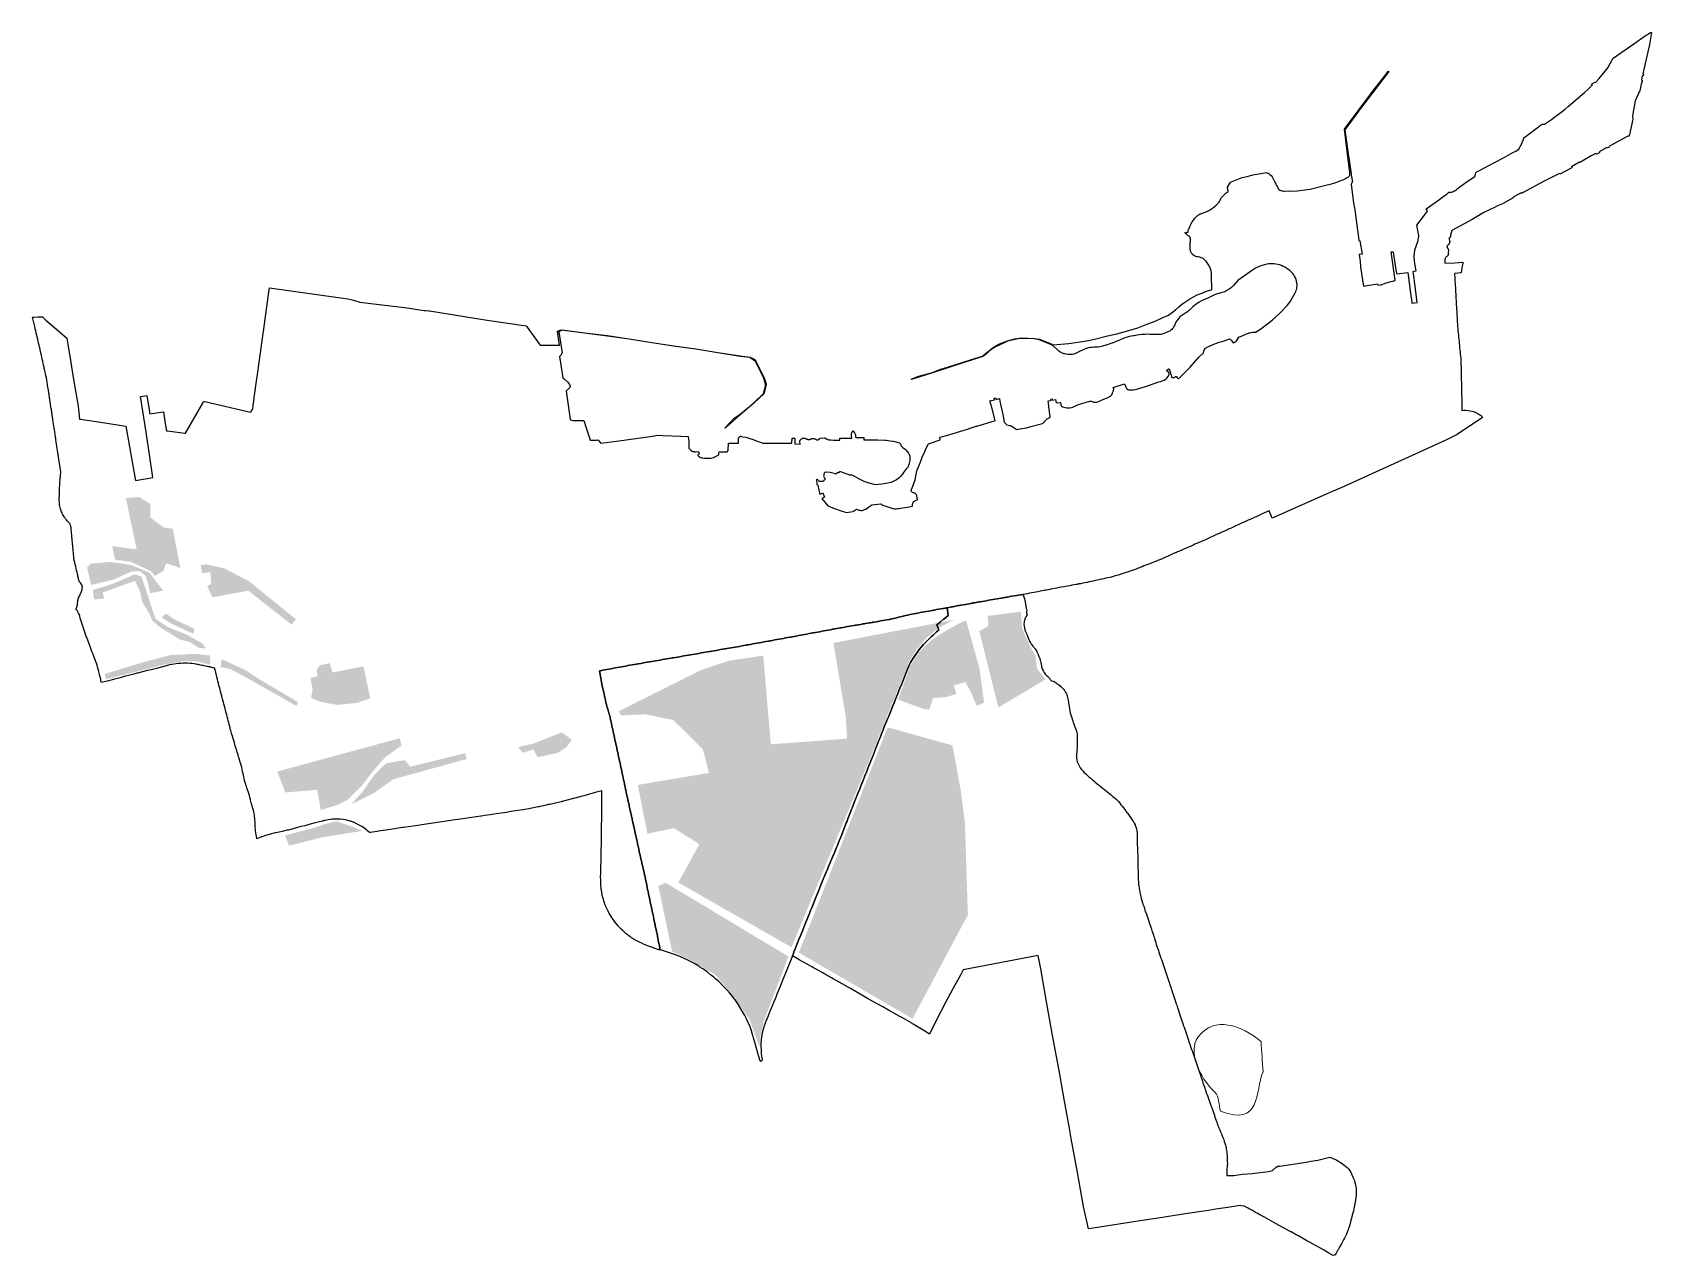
# Model space of a CAD drawing. Header units: inches. Extents: x 700041 to 707276, y 9319434 to 9324899.
import ezdxf

# ---------------------------------------------------------------- set-up
doc = ezdxf.new("R2010")
doc.units = ezdxf.units.IN
doc.header["$MEASUREMENT"] = 0
doc.layers.add('kampung', color=140, linetype='Continuous', lineweight=0)
doc.layers.add('Layer 2', color=7, linetype='Continuous', lineweight=0)

msp = doc.modelspace()

# ---------------------------------------------------------------- hatches: boundary and pattern name
at = {"layer": 'kampung'}
for points in [[(700568.4, 9322792.4), (700518, 9322823.2), (700458.9, 9322817.9), (700506.8, 9322589.7), (700471.7, 9322593.5), (700397.9, 9322604.1), (700410, 9322543), (700479.3, 9322533.9), (700571.1, 9322491.6), (700587.6, 9322470.7), (700625.4, 9322492.3), (700639.3, 9322527.6), (700701.9, 9322505.9), (700668.6, 9322681.3), (700628.4, 9322686.5), (700568.6, 9322731.2), (700568.4, 9322792.4)], [(700285.3, 9322507.7), (700303, 9322430.7), (700323.1, 9322434.7), (700404.5, 9322454.3), (700482.3, 9322489.6), (700518.2, 9322492.5), (700545.9, 9322472.7), (700557.7, 9322438.6), (700567.7, 9322393.6), (700626.1, 9322404.3), (700563.8, 9322485.1), (700483.2, 9322519.2), (700389.5, 9322532.9), (700300.6, 9322525.3), (700285.3, 9322507.7)], [(700317, 9322365.7), (700362.1, 9322368.6), (700355.5, 9322396.7), (700499.8, 9322448.8), (700521.7, 9322402.5), (700532.3, 9322353.4), (700566.3, 9322297.1), (700576.5, 9322271), (700611.9, 9322240.6), (700700.1, 9322186.6), (700743.7, 9322175.2), (700786.6, 9322148.6), (700817.3, 9322146.1), (700799.8, 9322169.5), (700730.8, 9322208.2), (700645.4, 9322242.7), (700590.3, 9322280), (700549.7, 9322405.1), (700528.2, 9322468), (700498, 9322477.6), (700442.9, 9322453), (700386.3, 9322430.4), (700311.3, 9322407.6), (700317, 9322365.7)], [(700818.8, 9322522.1), (700793.4, 9322518.6), (700800, 9322481.7), (700836.1, 9322487.9), (700839.4, 9322434.7), (700822, 9322425.1), (700845.4, 9322375.1), (701005.9, 9322404.6), (701199.3, 9322252.8), (701218.8, 9322276.8), (701006.3, 9322448.8), (700897.5, 9322504.7), (700818.8, 9322522.1)], [(700619, 9322284.8), (700629, 9322278.1), (700659.2, 9322258.6), (700760.3, 9322211.8), (700765.6, 9322233.7), (700713, 9322258.4), (700677.6, 9322275.5), (700639.8, 9322300.7), (700629.1, 9322294), (700619, 9322284.8)], [(703633.9, 9321294.7), (703792.9, 9321676), (703874.4, 9321879.6), (703963.1, 9322096), (703998.6, 9322150.8), (704039.9, 9322196.5), (704088.3, 9322237.3), (704156.7, 9322274), (703620.5, 9322171.1), (703675.7, 9321840.1), (703681.5, 9321743.7), (703340.7, 9321718.3), (703306.7, 9322114.7), (703151.8, 9322091.3), (703026, 9322048.8), (702661.8, 9321866.5), (702671.5, 9321847.5), (702782, 9321852.1), (702905, 9321826.7), (703037.1, 9321696), (703064.5, 9321590.5), (702746.3, 9321536.8), (702789.2, 9321318.8), (702907.3, 9321344.1), (703021.9, 9321272.3), (702927.1, 9321100.9), (703433.2, 9320811.4), (703633.9, 9321294.7)], [(704213.3, 9322271.7), (704180.3, 9322257.8), (704119.9, 9322223.6), (704059.8, 9322185.4), (704007.5, 9322134.7), (703964.1, 9322070.9), (703909.1, 9321917.5), (704026.6, 9321875.6), (704049.2, 9321872.5), (704065.5, 9321925.1), (704123.2, 9321929), (704169.6, 9321943.1), (704158.5, 9321981.1), (704209.4, 9321996.4), (704234.7, 9321951.1), (704260.7, 9321890), (704293.7, 9321904.3), (704273.2, 9322056.4), (704213.3, 9322271.7)], [(704458.2, 9322310.8), (704310.1, 9322291.9), (704313.1, 9322247.1), (704272.5, 9322223.3), (704357.6, 9321882.6), (704567.9, 9322008.4), (704530.5, 9322056.7), (704521.8, 9322117.5), (704503.3, 9322148.8), (704479.3, 9322197.6), (704462.9, 9322239.9), (704458.2, 9322310.8)], [(700834.7, 9322115), (700768.7, 9322122.6), (700654.9, 9322116.5), (700530.3, 9322083.3), (700363.5, 9322032.3), (700370, 9322009.3), (700639.1, 9322076.4), (700718.3, 9322090.9), (700777.7, 9322088.2), (700818.9, 9322078.2), (700836.2, 9322075.7), (700834.7, 9322115)], [(700882.1, 9322063.1), (700923.6, 9322055.6), (700994.6, 9322017.9), (701221.5, 9321889.1), (701227.5, 9321906.8), (701058.2, 9322007.4), (700994.6, 9322048.8), (700886.7, 9322099.2), (700882.1, 9322063.1)], [(701369.6, 9322081), (701325, 9322071.6), (701311.1, 9322050.1), (701316.4, 9322022), (701283.9, 9322014.3), (701293.4, 9321961.7), (701286, 9321925.8), (701334.1, 9321906.6), (701405.1, 9321894.4), (701490, 9321903), (701550.8, 9321923.2), (701520.6, 9322066.7), (701382.1, 9322039.1), (701369.6, 9322081)], [(701135.4, 9321596.5), (701170.9, 9321503.1), (701313.3, 9321515), (701329.9, 9321424.3), (701405.2, 9321448), (701450.6, 9321470.5), (701514.3, 9321535.3), (701559.3, 9321593.7), (701618.5, 9321661.5), (701690.6, 9321712.6), (701682.4, 9321745.4), (701135.4, 9321596.5)], [(702297.9, 9321660.5), (702389.7, 9321680.6), (702426.5, 9321704.8), (702451.6, 9321738.6), (702406.3, 9321771.2), (702278.5, 9321721.1), (702212.3, 9321706.3), (702231, 9321680.7), (702279.6, 9321695.5), (702297.9, 9321660.5)], [(704152.5, 9321713.5), (703862.3, 9321794.1), (703465.9, 9320787.5), (703974, 9320492.4), (704221.3, 9320956.9), (704207.9, 9321366.8), (704189.9, 9321509.7), (704152.5, 9321713.5)], [(701974.1, 9321678.3), (701729.7, 9321618.2), (701705.3, 9321647.6), (701620.9, 9321633), (701570.8, 9321583.6), (701517.6, 9321508.2), (701465.7, 9321450.4), (701567, 9321500.2), (701654, 9321562.3), (701982, 9321652.8), (701974.1, 9321678.3)], [(701516.6, 9321331.7), (701462.9, 9321352.8), (701398.7, 9321375), (701349.9, 9321361.9), (701294.1, 9321344), (701169.5, 9321310.9), (701187.8, 9321265.4), (701335, 9321302.6), (701516.6, 9321331.7)], [(702838.2, 9321085), (702899.1, 9320793.2), (702985, 9320752.9), (703096.3, 9320685.1), (703182.4, 9320579.4), (703245, 9320490), (703289.5, 9320365.8), (703293, 9320407), (703308.5, 9320479.5), (703419.8, 9320770.3), (702870.6, 9321099.8), (702838.2, 9321085)]]:
    msp.add_hatch(color=256, dxfattribs=at).paths.add_polyline_path(points, flags=0)

# ---------------------------------------------------------------- linework, layer by layer
for points in [[(707230.5, 9324675.2), (707223.9, 9324637.8), (707222.7, 9324635.2), (707219.1, 9324629.4), (707217.5, 9324625.6), (707203.4, 9324593.2), (707191.4, 9324525.8), (707192.7, 9324510.6), (707176.6, 9324434.9), (707170.4, 9324434.9), (707085.3, 9324389.6), (707086.9, 9324386.3), (707078.2, 9324381.6), (707076.6, 9324384), (707041.8, 9324364.5), (707043.6, 9324361), (707029.9, 9324354.3), (707027.8, 9324357), (707006.4, 9324346.9), (706966.2, 9324323.9), (706956.5, 9324317.8), (706954.8, 9324318.5), (706918.1, 9324297.4), (706919.9, 9324293.8), (706866.4, 9324265), (706864.3, 9324268), (706797, 9324233.7), (706703.1, 9324183.4), (706698.5, 9324181.1), (706694.6, 9324180.7), (706693.7, 9324181.5), (706657.1, 9324162.3), (706657.6, 9324159.2), (706610.2, 9324133.3), (706587.1, 9324123.2), (706576.9, 9324118.3), (706526.7, 9324093.6), (706504.6, 9324081), (706474, 9324063.3), (706383.4, 9324014.3), (706378.5, 9323993.2), (706378.1, 9323988), (706378.3, 9323984.4), (706373.5, 9323982), (706372.5, 9323979.2), (706371.6, 9323976.1), (706371.9, 9323973.4), (706373.3, 9323971.1), (706373.8, 9323967), (706373.9, 9323966.5), (706374.1, 9323964.4), (706374.1, 9323962.2), (706373.6, 9323960), (706372.9, 9323957.9), (706371.9, 9323956), (706367.2, 9323949.5), (706365.4, 9323947.8), (706364.3, 9323946.8), (706363.4, 9323945.7), (706362.8, 9323944.5), (706362.3, 9323943.1), (706362.1, 9323941.8), (706362.1, 9323940.4), (706362.4, 9323939), (706362.8, 9323937.7), (706363.5, 9323936.5), (706364, 9323935.7), (706364.6, 9323935.1), (706364.9, 9323934.8), (706366.2, 9323933.3), (706367.2, 9323931.7), (706368, 9323929.9), (706368.5, 9323928), (706368.7, 9323926.1), (706368.6, 9323924.1), (706368.3, 9323922.4), (706367.7, 9323916.6), (706367.8, 9323910.7), (706367.8, 9323909.8), (706367.7, 9323907.7), (706367.3, 9323905.7), (706366.6, 9323903.8), (706365.6, 9323902), (706364.3, 9323900.4), (706362.7, 9323899), (706361.6, 9323898.2), (706359.1, 9323896.2), (706356.9, 9323893.7), (706355.1, 9323891), (706353.7, 9323888.1), (706353.1, 9323886.2), (706352.7, 9323884.3), (706352.4, 9323882.2), (706352, 9323873.7), (706351.9, 9323869.9), (706351.7, 9323868.2), (706351.8, 9323867.7), (706396.4, 9323869.8), (706433.6, 9323871.6), (706433.2, 9323869.4), (706433, 9323868.2), (706432.7, 9323867.7), (706432.5, 9323866), (706432.5, 9323865.9), (706430.6, 9323854.4), (706427.4, 9323836), (706426.4, 9323830.8), (706426, 9323826.9), (706425.6, 9323823.9), (706396.1, 9323820.9), (706396.3, 9323815.9), (706396.6, 9323806.7), (706397.2, 9323797.1), (706397.7, 9323787.5), (706398.3, 9323777.8), (706398.8, 9323768.2), (706399.4, 9323758.5), (706400, 9323748.9), (706400.5, 9323739.3), (706401.1, 9323729.6), (706401.6, 9323720), (706402.2, 9323710.3), (706402.7, 9323700.7), (706402.8, 9323699.1), (706403.3, 9323691.1), (706403.8, 9323681.4), (706404.4, 9323671.8), (706404.9, 9323662.1), (706405.5, 9323652.5), (706406, 9323642.9), (706406.6, 9323633.2), (706407.1, 9323623.6), (706407.7, 9323613.9), (706408.2, 9323604.3), (706408.8, 9323594.7), (706409.3, 9323585), (706410.3, 9323575.5), (706411.2, 9323566), (706412.1, 9323556.5), (706413, 9323547), (706414, 9323537.6), (706414.9, 9323528.1), (706415.8, 9323518.6), (706416.7, 9323509.1), (706417.7, 9323499.6), (706418.6, 9323490.1), (706419.5, 9323480.6), (706420.5, 9323471.1), (706421.4, 9323461.6), (706422.3, 9323452.1), (706423.2, 9323442.6), (706424.2, 9323433.1), (706424.4, 9323423.4), (706424.6, 9323413.6), (706424.8, 9323403.9), (706425, 9323394.1), (706425.2, 9323384.3), (706425.4, 9323374.6), (706425.6, 9323364.8), (706425.8, 9323355), (706426.1, 9323345.3), (706426.3, 9323335.5), (706426.5, 9323325.7), (706426.7, 9323316), (706426.9, 9323306.2), (706427.1, 9323296.5), (706427.3, 9323286.7), (706427.5, 9323276.9), (706427.8, 9323267.2), (706428, 9323257.4), (706428.2, 9323247.6), (706428.4, 9323237.9), (706429, 9323228.6), (706428.9, 9323219.3), (706428, 9323210), (706437.3, 9323210.8), (706446.6, 9323210.9), (706456, 9323210.2), (706465.2, 9323208.7), (706474.3, 9323206.5), (706483.1, 9323203.7), (706484.8, 9323202.9), (706502, 9323195), (706504.8, 9323192.9), (706508.1, 9323190.9), (706510, 9323189.5), (706513.9, 9323186.7), (706515.7, 9323185.3), (706516.8, 9323183.7), (706518.7, 9323181), (706519.1, 9323180.5), (706520.3, 9323178.8), (706407.9, 9323102.3), (706357.2, 9323076.8), (705891.6, 9322865.9), (705845.5, 9322845.5), (705581.1, 9322728.2), (705569.5, 9322757.7), (705569.2, 9322758.4), (705567.7, 9322761.8), (705563.7, 9322759.9), (705554.6, 9322755.8), (705545.5, 9322751.7), (705543.3, 9322750.6), (705539.4, 9322748.9), (705536.4, 9322747.5), (705527.4, 9322743.4), (705518.3, 9322739.2), (705509.2, 9322735.1), (705500.4, 9322731.1), (705499.3, 9322730.6), (705491.5, 9322727.1), (705482.7, 9322723.1), (705473.9, 9322719.1), (705470.7, 9322717.7), (705465, 9322715.1), (705456.2, 9322711.1), (705447.4, 9322707.1), (705438.5, 9322703.1), (705429.7, 9322699.1), (705420.9, 9322695.1), (705412, 9322691.1), (705403.2, 9322687.1), (705394.4, 9322683.1), (705385.6, 9322679.1), (705382.2, 9322677.5), (705377.6, 9322675.5), (705376.7, 9322675.1), (705367.9, 9322671.1), (705359.1, 9322667.1), (705350.2, 9322663.1), (705341.4, 9322659.1), (705338.9, 9322657.9), (705332.6, 9322655), (705323.7, 9322651), (705314.9, 9322647), (705306.1, 9322643), (705297.2, 9322639), (705288.4, 9322635), (705279.6, 9322631), (705273.9, 9322628.5), (705268.1, 9322625.8), (705261.9, 9322623), (705253.2, 9322619.2), (705244.6, 9322615.5), (705243.3, 9322614.9), (705235.9, 9322611.7), (705227.2, 9322607.9), (705218.6, 9322604.1), (705209.9, 9322600.3), (705201.2, 9322596.5), (705192.5, 9322592.7), (705183.9, 9322588.9), (705180.8, 9322587.6), (705179.9, 9322587.2), (705175.2, 9322585.1), (705174.4, 9322584.8), (705169.5, 9322582.7), (705166.5, 9322581.4), (705157.9, 9322577.6), (705152.9, 9322575.4), (705149.2, 9322573.8), (705147.5, 9322573), (705140.5, 9322570), (705134.2, 9322567.1), (705133.9, 9322567), (705131.6, 9322565.9), (705122.6, 9322561.8), (705113.6, 9322557.8), (705109.2, 9322555.7), (705104.7, 9322553.7), (705095.7, 9322549.6), (705086.7, 9322545.5), (705078, 9322542.1), (705074.4, 9322540.7), (705069.3, 9322538.7), (705060.5, 9322535.3), (705060.1, 9322535.2), (705051.8, 9322531.9), (705043, 9322528.5), (705034.3, 9322525.1), (705025.5, 9322521.7), (705016.8, 9322518.3), (705008, 9322514.9), (704999.3, 9322511.5), (704990.6, 9322508.1), (704987.7, 9322507), (704983.7, 9322505.5), (704983.7, 9322505.4), (704981.8, 9322504.7), (704973.1, 9322501.3), (704964.3, 9322497.9), (704955.6, 9322494.5), (704946.6, 9322491.7), (704937.7, 9322488.8), (704928.7, 9322486), (704919.8, 9322483.2), (704914.2, 9322481.4), (704910.9, 9322480.3), (704901.9, 9322477.5), (704893, 9322474.6), (704884, 9322471.8), (704875.1, 9322468.9), (704866.2, 9322466.1), (704856.8, 9322464), (704847.3, 9322462), (704837.9, 9322459.9), (704828.5, 9322457.9), (704819.1, 9322455.8), (704817, 9322455.3), (704806.4, 9322453), (704800.3, 9322451.7), (704790.9, 9322449.6), (704781.5, 9322447.6), (704772.1, 9322445.5), (704762.7, 9322443.5), (704754.5, 9322441.7), (704753.3, 9322441.4), (704743.9, 9322439.4), (704734.3, 9322437.6), (704725.1, 9322435.9), (704724.9, 9322435.9), (704724.7, 9322435.8), (704717.4, 9322434.5), (704715.1, 9322434), (704710.4, 9322433.2), (704707.6, 9322432.7), (704705.5, 9322432.3), (704695.9, 9322430.5), (704686.3, 9322428.7), (704681.9, 9322427.9), (704676.7, 9322427), (704667.1, 9322425.2), (704657.5, 9322423.4), (704647.9, 9322421.7), (704638.3, 9322419.9), (704628.7, 9322418.1), (704619.1, 9322416.4), (704609.5, 9322414.6), (704600.1, 9322412.8), (704590.8, 9322411), (704588.4, 9322410.5), (704581.4, 9322409.1), (704572, 9322407.3), (704567, 9322406.4), (704562.7, 9322405.5), (704553.3, 9322403.7), (704543.9, 9322401.9), (704534.5, 9322400.1), (704525.2, 9322398.3), (704515.8, 9322396.5), (704506.4, 9322394.6), (704497.1, 9322392.8), (704487.2, 9322391.2), (704477.4, 9322389.5), (704467.5, 9322387.8), (704466.8, 9322387.7), (704464.7, 9322387.4), (704457.7, 9322386.2), (704447.8, 9322384.5), (704438, 9322382.9), (704428.2, 9322381.2), (704418.3, 9322379.5), (704408.5, 9322377.9), (704399, 9322376.3), (704393.2, 9322375.2), (704389.5, 9322374.6), (704388.6, 9322374.5), (704384.1, 9322373.7), (704380.1, 9322373), (704376, 9322372.3), (704371.5, 9322371.5), (704370.6, 9322371.3), (704361.2, 9322369.7), (704351.7, 9322368.1), (704342.2, 9322366.4), (704332.8, 9322364.8), (704323.3, 9322363.2), (704313.8, 9322361.5), (704304.4, 9322359.9), (704294.9, 9322358.3), (704285.4, 9322356.6), (704275.8, 9322354.9), (704271.2, 9322354.1), (704267.9, 9322353.5), (704266.2, 9322353.2), (704257.7, 9322351.7), (704256.6, 9322351.5), (704251, 9322350.5), (704246.9, 9322349.8), (704245, 9322349.4), (704243.8, 9322349.2), (704239.2, 9322348.4), (704237.3, 9322348.1), (704234.9, 9322347.7), (704227.7, 9322346.4), (704218.1, 9322344.7), (704212.2, 9322343.6), (704208.4, 9322343), (704198.8, 9322341.3), (704189.2, 9322339.5), (704184.4, 9322338.7), (704179.6, 9322337.8), (704170.7, 9322336.2), (704161.9, 9322334.6), (704159.5, 9322334.1), (704153.2, 9322333), (704153.1, 9322333), (704146.6, 9322331.8), (704144.3, 9322331.3), (704135.5, 9322329.7), (704128.9, 9322328.5), (704126.7, 9322328.1), (704123.9, 9322327.6), (704120.5, 9322326.9), (704117.8, 9322326.4), (704113.1, 9322325.6), (704109, 9322324.8), (704100.2, 9322323.2), (704090.9, 9322321.5), (704081.7, 9322319.8), (704072.4, 9322318.2), (704066.4, 9322317.1), (704063.1, 9322316.5), (704053.8, 9322314.8), (704044.6, 9322313.2), (704035.3, 9322311.5), (704026, 9322309.8), (704016.8, 9322308.2), (704007.5, 9322306.5), (703998.2, 9322304.8), (703988.9, 9322303.1), (703988.7, 9322303.1), (703985.5, 9322302.5), (703979.7, 9322301.5), (703970.4, 9322299.8), (703961.3, 9322297.6), (703952.2, 9322295.5), (703943.1, 9322293.3), (703934, 9322291.1), (703930.8, 9322290.4), (703920.6, 9322287.9), (703910.8, 9322285.6), (703906.6, 9322284.6), (703897.5, 9322282.5), (703888.4, 9322280.3), (703879.3, 9322278.1), (703877, 9322277.6), (703874.7, 9322277), (703872.3, 9322276.5), (703870.2, 9322276), (703860.4, 9322274.3), (703850.6, 9322272.6), (703840.7, 9322270.9), (703830.9, 9322269.2), (703826.4, 9322268.5), (703821.1, 9322267.6), (703816.9, 9322266.9), (703811.3, 9322265.9), (703801.4, 9322264.2), (703798.6, 9322263.7), (703796.4, 9322263.4), (703794.9, 9322263.1), (703791.6, 9322262.5), (703785.8, 9322261.6), (703781.8, 9322260.9), (703772, 9322259.2), (703762.2, 9322257.5), (703759.2, 9322257), (703752.3, 9322255.8), (703752, 9322255.8), (703742.5, 9322254.2), (703732.7, 9322252.5), (703730.9, 9322252.2), (703722.9, 9322250.8), (703721.8, 9322250.6), (703719.7, 9322250.3), (703713, 9322249.1), (703703.2, 9322247.5), (703693.4, 9322245.8), (703683.6, 9322244.1), (703675.3, 9322242.7), (703672.1, 9322242.1), (703663.9, 9322240.7), (703654.4, 9322239), (703650.8, 9322238.3), (703644.9, 9322237.2), (703635.4, 9322235.5), (703625.8, 9322233.7), (703621.3, 9322232.9), (703619.1, 9322232.5), (703616.3, 9322232), (703607.8, 9322230.4), (703606.8, 9322230.2), (703597.3, 9322228.5), (703587.8, 9322226.7), (703578.2, 9322224.9), (703568.7, 9322223.2), (703559.2, 9322221.4), (703549.7, 9322219.7), (703540.1, 9322217.9), (703531.7, 9322216.4), (703529.1, 9322215.9), (703521.1, 9322214.4), (703511.6, 9322212.7), (703502, 9322210.9), (703492.5, 9322209.1), (703491.7, 9322209), (703483, 9322207.4), (703473.5, 9322205.6), (703464, 9322203.9), (703454.4, 9322202.1), (703444.9, 9322200.4), (703435.4, 9322198.6), (703430.1, 9322197.6), (703427.6, 9322197.2), (703425.9, 9322196.9), (703416.3, 9322195.1), (703406.8, 9322193.3), (703397.3, 9322191.6), (703387.5, 9322189.8), (703377.7, 9322188), (703367.8, 9322186.2), (703358, 9322184.4), (703352.2, 9322183.4), (703348.2, 9322182.6), (703341.1, 9322181.3), (703337, 9322180.6), (703331.4, 9322179.6), (703328.6, 9322179), (703318.7, 9322177.2), (703308.9, 9322175.5), (703299.1, 9322173.7), (703289.3, 9322171.9), (703279.4, 9322170.1), (703269.6, 9322168.3), (703259.8, 9322166.5), (703250, 9322164.7), (703240.2, 9322162.9), (703235.5, 9322162.1), (703232.3, 9322161.5), (703230.3, 9322161.1), (703220.5, 9322159.3), (703210.7, 9322157.5), (703201.2, 9322155.9), (703191.6, 9322154.2), (703182.1, 9322152.6), (703172.6, 9322151), (703163.1, 9322149.3), (703153.5, 9322147.7), (703144, 9322146), (703137.8, 9322144.9), (703134.5, 9322144.4), (703125, 9322142.7), (703115.4, 9322141.1), (703105.9, 9322139.4), (703103.8, 9322139.1), (703096.4, 9322137.8), (703086.9, 9322136.1), (703077.4, 9322134.5), (703070.2, 9322133.3), (703067.8, 9322132.9), (703058.3, 9322131.2), (703048.8, 9322129.6), (703039.3, 9322127.9), (703029.7, 9322126.3), (703022.5, 9322125), (703020.2, 9322124.6), (703010.7, 9322123), (703001.2, 9322121.3), (702991.6, 9322119.7), (702982, 9322118), (702979.5, 9322117.6), (702972.3, 9322116.4), (702962.6, 9322114.7), (702953, 9322113.1), (702945.2, 9322111.7), (702940.4, 9322110.9), (702933.6, 9322109.7), (702924, 9322108.1), (702914.3, 9322106.4), (702904.6, 9322104.8), (702900.4, 9322104), (702894.9, 9322103.1), (702885.3, 9322101.4), (702875.6, 9322099.8), (702865.9, 9322098.1), (702856.3, 9322096.5), (702846.6, 9322094.8), (702846.1, 9322094.7), (702836.9, 9322093.1), (702827.3, 9322091.5), (702817.6, 9322089.8), (702807.9, 9322088.2), (702801.1, 9322087), (702796.6, 9322086.2), (702788.6, 9322084.9), (702778.9, 9322083.2), (702770.8, 9322081.8), (702769.2, 9322081.5), (702759.6, 9322079.9), (702749.9, 9322078.2), (702746.3, 9322077.6), (702740.2, 9322076.6), (702730.6, 9322074.9), (702720.9, 9322073.2), (702711.2, 9322071.6), (702701.8, 9322069.8), (702692.3, 9322068.1), (702682.9, 9322066.3), (702673.5, 9322064.6), (702664, 9322062.8), (702654.6, 9322061.1), (702645.2, 9322059.3), (702637.6, 9322057.9), (702633.6, 9322057.2), (702626.3, 9322055.8), (702616.9, 9322054.1), (702607.4, 9322052.3), (702598, 9322050.6), (702590.6, 9322049.2), (702588.6, 9322048.8), (702579.3, 9322047.1), (702579.1, 9322047.1), (702574.5, 9322046.2), (702574.5, 9322046.2), (702576, 9322038.5), (702577.6, 9322030.1), (702579.2, 9322021.6), (702580.9, 9322013.2), (702582.5, 9322004.7), (702584.1, 9321996.3), (702585.8, 9321987.8), (702587.8, 9321978.6), (702589.8, 9321969.5), (702591.8, 9321960.3), (702593.8, 9321951.1), (702595.8, 9321942), (702597.8, 9321932.8), (702599.9, 9321923.6), (702601.9, 9321914.4), (702603.9, 9321905.3), (702605.9, 9321896.1), (702608.4, 9321887.6), (702610.9, 9321879.2), (702613.5, 9321870.7), (702616, 9321862.3), (702617.7, 9321856.6), (702618.5, 9321853.8), (702618.6, 9321853.6), (702619.4, 9321850.7), (702619.6, 9321850), (702619.9, 9321849.2), (702621, 9321845.3), (702622.7, 9321837.8), (702622.9, 9321836.6), (702624.8, 9321827.9), (702626.7, 9321819.2), (702628.6, 9321810.5), (702630.5, 9321801.7), (702632.4, 9321793), (702634.3, 9321784.3), (702636.2, 9321775.6), (702638.1, 9321766.9), (702640.2, 9321757.4), (702642.2, 9321747.9), (702644.3, 9321738.4), (702646.3, 9321729), (702648.4, 9321719.5), (702650.5, 9321710), (702652.5, 9321700.6), (702654.6, 9321691.1), (702656.6, 9321681.6), (702658.7, 9321672.1), (702660.8, 9321662.7), (702662.8, 9321653.2), (702664.9, 9321643.7), (702666.9, 9321634.2), (702669, 9321624.8), (702671, 9321615.3), (702673.1, 9321605.8), (702675.2, 9321596.4), (702676.3, 9321591.2), (702678.5, 9321581.1), (702679.3, 9321577.4), (702681.2, 9321568.3), (702683.1, 9321559.3), (702685, 9321550.2), (702686.9, 9321541.1), (702688.8, 9321532), (702689.9, 9321526.8), (702690.3, 9321525.1), (702690.7, 9321523), (702691.7, 9321518.4), (702692.6, 9321513.9), (702694.5, 9321504.8), (702696.3, 9321496.8), (702698, 9321488.7), (702699.8, 9321480.6), (702700.7, 9321476.1), (702701.5, 9321472.6), (702703.6, 9321463.1), (702705.7, 9321453.5), (702707.3, 9321446.2), (702707.8, 9321444), (702709.9, 9321434.5), (702712, 9321425), (702714.1, 9321415.5), (702715.3, 9321410.2), (702716.2, 9321406), (702718.3, 9321396.5), (702720.4, 9321387), (702721.8, 9321380.6), (702722.5, 9321377.5), (702724.6, 9321367.9), (702726.7, 9321358.4), (702728.8, 9321348.9), (702730.1, 9321343.1), (702730.9, 9321339.4), (702733, 9321329.9), (702735.1, 9321320.4), (702737, 9321311.6), (702737.2, 9321310.9), (702739.3, 9321301.4), (702741.4, 9321291.8), (702742.8, 9321285.4), (702743.5, 9321282.3), (702744.8, 9321276.1), (702745.6, 9321272.8), (702747.3, 9321264.9), (702747.3, 9321264.8), (702747.7, 9321263.3), (702750.3, 9321250.9), (702752.6, 9321240.1), (702754.6, 9321231.6), (702756.6, 9321223.1), (702758.6, 9321214.6), (702760.5, 9321205.9), (702762.4, 9321197.1), (702764.4, 9321188.4), (702764.5, 9321187.8), (702766.2, 9321179.9), (702766.3, 9321179.6), (702768.3, 9321172), (702768.6, 9321170.9), (702770.8, 9321162.2), (702773.1, 9321153.5), (702775, 9321144.2), (702776.9, 9321134.9), (702778.8, 9321125.7), (702780.7, 9321116.4), (702782.6, 9321107.1), (702784.5, 9321097.8), (702786.4, 9321088.5), (702788.3, 9321079.2), (702790.3, 9321069.9), (702792.2, 9321060.6), (702794.1, 9321051.3), (702796.1, 9321041.7), (702798.2, 9321032), (702800.3, 9321022.3), (702802.3, 9321012.7), (702804.4, 9321003), (702806.4, 9320993.4), (702808.5, 9320983.7), (702810.4, 9320974.6), (702812.4, 9320965.4), (702814.3, 9320956.3), (702816.2, 9320947.2), (702818.2, 9320938), (702820.1, 9320928.9), (702822, 9320919.8), (702823.7, 9320911.8), (702824.1, 9320910), (702826.1, 9320900.3), (702828.2, 9320890.5), (702830.2, 9320880.8), (702832.3, 9320871), (702834.3, 9320861.3), (702836, 9320852.5), (702837.7, 9320843.8), (702839.4, 9320835), (702841, 9320826.9), (702841.2, 9320826.3), (702842.9, 9320817.5), (702844.9, 9320807.8), (702845.2, 9320806.1), (702846.6, 9320799.7), (702846.8, 9320798.5), (702846.9, 9320798.2), (702841.5, 9320799.5), (702835, 9320801.8), (702832.2, 9320802.8), (702821.7, 9320806.7), (702820.6, 9320807.1), (702811.4, 9320810.4), (702803, 9320813.5), (702798.3, 9320815.3), (702794.8, 9320816.6), (702772.3, 9320825.8), (702770.2, 9320826.7), (702768.8, 9320827.3), (702767.4, 9320827.8), (702754.5, 9320833.7), (702744.8, 9320838.7), (702738.4, 9320842), (702730.2, 9320846.8), (702725.7, 9320849.5), (702725, 9320849.9), (702724.3, 9320850.3), (702718.4, 9320854.1), (702713, 9320857.9), (702709.4, 9320860.5), (702707.4, 9320861.9), (702706.5, 9320862.7), (702702.6, 9320865.7), (702695, 9320871.7), (702691.5, 9320874.6), (702688, 9320877.6), (702679, 9320885.8), (702672.5, 9320892.4), (702663.1, 9320902.1), (702661.6, 9320903.9), (702659, 9320906.8), (702642.6, 9320926.1), (702637, 9320934.2), (702632.2, 9320941), (702630.1, 9320944.2), (702618, 9320964.5), (702617.5, 9320965.5), (702614.2, 9320972.6), (702601.2, 9321000.3), (702600.8, 9321001.2), (702595.8, 9321013.8), (702595.8, 9321014), (702591.1, 9321029.2), (702590, 9321033.8), (702587.8, 9321043.5), (702586.7, 9321048), (702583.4, 9321067), (702582.9, 9321071.9), (702582.9, 9321072.6), (702581.3, 9321089.9), (702581.1, 9321094.5), (702580.8, 9321105.5), (702580.6, 9321110.9), (702580.3, 9321126.5), (702580.5, 9321140.4), (702580.7, 9321152), (702580.8, 9321154.5), (702581.1, 9321164), (702581.4, 9321172.4), (702581.6, 9321181.5), (702581.9, 9321189.7), (702582, 9321200.8), (702582.1, 9321208.8), (702582.3, 9321226.5), (702582.3, 9321227.7), (702583, 9321251.6), (702583.4, 9321266.5), (702583.6, 9321274.2), (702583.9, 9321287.5), (702584.1, 9321293.2), (702584.2, 9321306.3), (702584.3, 9321318), (702584.5, 9321332.5), (702584.6, 9321337.1), (702584.8, 9321357.4), (702585.2, 9321381.9), (702585.5, 9321408.2), (702585.6, 9321412.6), (702585.7, 9321425.1), (702586, 9321444.5), (702586, 9321446.5), (702586.2, 9321463.2), (702586.2, 9321465.4), (702586.3, 9321478.2), (702586.3, 9321491.2), (702586.3, 9321498.5), (702586.1, 9321506.4), (702585.9, 9321511.1), (702555.2, 9321502.6), (702504.6, 9321488.6), (702492.2, 9321485.2), (702486.6, 9321483.6), (702425.3, 9321466.6), (702409.4, 9321463), (702407.1, 9321462.5), (702403.3, 9321461.6), (702352.9, 9321450), (702348, 9321448.9), (702324.6, 9321443.6), (702309.1, 9321440.2), (702305.6, 9321439.5), (702301.5, 9321438.6), (702259, 9321429.5), (702241.4, 9321426.8), (702234.1, 9321425.7), (702234.1, 9321425.7), (702189.3, 9321418.9), (702170.9, 9321416.2), (702159.3, 9321414.4), (702113.5, 9321407.5), (702094.8, 9321404.6), (702088.2, 9321403.7), (702061.7, 9321399.9), (702047.2, 9321397.8), (702047, 9321397.8), (702045.6, 9321397.6), (701953.7, 9321384.4), (701941.6, 9321382.7), (701929.8, 9321381), (701780.8, 9321358.8), (701772.8, 9321357.6), (701763.2, 9321356.2), (701700, 9321346.8), (701695.4, 9321346.2), (701642, 9321338.3), (701631, 9321336.7), (701597.4, 9321331.7), (701571.1, 9321327.5), (701550.3, 9321324.2), (701549.5, 9321324.1), (701547.3, 9321323.6), (701540.1, 9321330.2), (701533.9, 9321335.9), (701522, 9321345.1), (701515.8, 9321349), (701501.4, 9321357.5), (701485.6, 9321366.2), (701468.5, 9321372.8), (701467.1, 9321373.4), (701465.2, 9321373.9), (701449.9, 9321378.3), (701440.1, 9321380.4), (701429.8, 9321382.1), (701416.5, 9321383.8), (701407.7, 9321384.2), (701391.4, 9321383.9), (701389.1, 9321383.8), (701386.6, 9321383.6), (701380.5, 9321383.2), (701362.3, 9321380.5), (701356.4, 9321379.6), (701346.3, 9321377.4), (701341.2, 9321376.4), (701338.7, 9321375.8), (701337.7, 9321375.6), (701318.6, 9321370.7), (701305.2, 9321367.3), (701282.4, 9321361.2), (701257.8, 9321354.6), (701242.2, 9321350.5), (701220.3, 9321344.7), (701215, 9321343.3), (701201.7, 9321339.7), (701199.9, 9321339.2), (701183.9, 9321335.3), (701179.7, 9321334.3), (701156.6, 9321329.2), (701143.6, 9321326.3), (701129.2, 9321323), (701126.6, 9321322.4), (701103.5, 9321317.1), (701078.3, 9321309.5), (701075.1, 9321308.3), (701067.1, 9321305.6), (701064.3, 9321304.6), (701053.8, 9321300.5), (701047.6, 9321298), (701046.3, 9321297.5), (701043.9, 9321296.6), (701043.8, 9321297.6), (701043.7, 9321298.2), (701042.4, 9321306.6), (701041, 9321315.6), (701040.2, 9321320.7), (701039.7, 9321323.9), (701039.6, 9321324.6), (701038.2, 9321333.6), (701037.5, 9321339.7), (701037.1, 9321345.8), (701036.8, 9321354.6), (701036.4, 9321363.3), (701036.1, 9321372.1), (701035.7, 9321380.5), (701035.7, 9321380.9), (701035.4, 9321388.9), (701034.3, 9321395.7), (701033.2, 9321402.6), (701031.7, 9321409.8), (701030.8, 9321414.6), (701030.3, 9321417.1), (701029.2, 9321420.9), (701028.4, 9321423.7), (701027.2, 9321428.1), (701026.6, 9321430.3), (701024.7, 9321436.8), (701024.6, 9321437.4), (701022.4, 9321445.6), (701022.3, 9321445.8), (701020, 9321454.3), (701019.3, 9321457.2), (701017.7, 9321463.1), (701016.2, 9321468.7), (701015.4, 9321471.8), (701013, 9321480.5), (701010.7, 9321489.3), (701008.4, 9321498), (701005.4, 9321506.8), (701003.4, 9321512.6), (701002.5, 9321515.3), (701002.4, 9321515.6), (700999.4, 9321524.5), (700997.9, 9321529.1), (700997, 9321532), (700994.6, 9321539.6), (700993.4, 9321543.7), (700992.1, 9321547.9), (700989.6, 9321556.2), (700987.7, 9321564.7), (700985.8, 9321573.3), (700984.2, 9321580.4), (700983.9, 9321581.8), (700983, 9321585.9), (700982, 9321590.4), (700980.1, 9321598.9), (700978.9, 9321604.2), (700978.2, 9321607.5), (700976.3, 9321616), (700973.6, 9321625.2), (700970.8, 9321634.3), (700968.1, 9321643.5), (700966.1, 9321650.2), (700965.4, 9321652.6), (700964.4, 9321655.9), (700962.6, 9321661.8), (700959.9, 9321670.9), (700957.2, 9321680.1), (700956.8, 9321681.3), (700954.4, 9321689.2), (700952.8, 9321694.8), (700952.7, 9321695), (700951.7, 9321698.4), (700949, 9321707.6), (700946.2, 9321716.7), (700943.5, 9321725.9), (700940.5, 9321735.3), (700937.6, 9321744.7), (700934.7, 9321754.1), (700932.1, 9321762.4), (700931.7, 9321763.5), (700931.1, 9321766), (700929.2, 9321772.8), (700929, 9321773.4), (700929, 9321773.6), (700927.2, 9321780.1), (700926.7, 9321782.1), (700924.7, 9321790.1), (700922.8, 9321798.2), (700920.5, 9321806.7), (700918.3, 9321815.2), (700918.2, 9321815.5), (700916.1, 9321823.7), (700913.8, 9321832.2), (700911.6, 9321840.7), (700909.2, 9321850.1), (700906.8, 9321859.4), (700904.4, 9321868.8), (700902, 9321878.1), (700899.5, 9321887.5), (700898.8, 9321890.2), (700897, 9321896.9), (700894.6, 9321906.3), (700892.1, 9321915.6), (700889.6, 9321925.2), (700888, 9321931.4), (700887.1, 9321934.8), (700885.2, 9321942), (700884.5, 9321944.4), (700882, 9321954), (700879.5, 9321963.6), (700876.9, 9321973.2), (700874.9, 9321981.3), (700874.6, 9321982.4), (700872.3, 9321991.5), (700870, 9322000.7), (700868.7, 9322005.8), (700867.6, 9322009.9), (700865.3, 9322019.1), (700863.9, 9322025.4), (700863.5, 9322027.3), (700862.5, 9322031.7), (700860.6, 9322038.8), (700860.1, 9322040.9), (700859.5, 9322043.5), (700858.7, 9322046.5), (700857.8, 9322050.1), (700856.8, 9322054), (700856.8, 9322054), (700856.1, 9322056.7), (700855.5, 9322058.8), (700851.1, 9322059.7), (700849, 9322060.2), (700848.1, 9322060.4), (700839, 9322062.4), (700835.6, 9322063.3), (700833.5, 9322063.9), (700832.5, 9322064.1), (700830, 9322064.7), (700826.3, 9322065.5), (700821.2, 9322066.6), (700814.9, 9322067.8), (700808.2, 9322069.1), (700804.5, 9322069.7), (700799.4, 9322070.7), (700791.7, 9322072.4), (700783.3, 9322074.2), (700777.4, 9322075.2), (700772.7, 9322075.9), (700764.4, 9322077.2), (700753, 9322078.9), (700750.3, 9322079.2), (700746.1, 9322079.7), (700735.7, 9322080.1), (700724.8, 9322080.2), (700722.2, 9322080.2), (700714, 9322080.1), (700703.8, 9322080), (700695.9, 9322079.6), (700695, 9322079.5), (700692.2, 9322079.3), (700655.7, 9322073.3), (700649.3, 9322071.7), (700595.1, 9322057.7), (700571.1, 9322051.5), (700562.7, 9322049.3), (700554.9, 9322047.3), (700526.6, 9322040.1), (700512.5, 9322036.5), (700508.2, 9322035.4), (700494.4, 9322031.8), (700476.9, 9322027.3), (700451.8, 9322020.8), (700433, 9322015.9), (700402.8, 9322008.1), (700381.3, 9322002.5), (700350.4, 9321994.4), (700350.1, 9321994.3), (700349.8, 9321994.2), (700349.6, 9321994.1), (700349.6, 9321994.1), (700349, 9321996.7), (700347.6, 9322002.6), (700346.6, 9322007.1), (700344.8, 9322015), (700342.9, 9322022.9), (700341.1, 9322030.8), (700339.8, 9322036.1), (700338.5, 9322041.5), (700338.1, 9322042.9), (700336.9, 9322047.6), (700336.7, 9322048.2), (700335.7, 9322052.1), (700334.5, 9322056), (700333.4, 9322059.9), (700333.3, 9322060.3), (700332.3, 9322063.8), (700331.2, 9322067.2), (700331.1, 9322067.7), (700329.8, 9322071.7), (700328.5, 9322075.8), (700325.5, 9322083.9), (700322.6, 9322091.9), (700319.6, 9322100), (700316.7, 9322108.1), (700313.7, 9322116.1), (700312.2, 9322120), (700310.7, 9322123.9), (700307.2, 9322133), (700303.7, 9322142.2), (700300.2, 9322151.3), (700298.7, 9322155.2), (700297.3, 9322159), (700295.8, 9322162.9), (700292.8, 9322170.9), (700289.8, 9322178.9), (700288.3, 9322182.8), (700278.8, 9322208.8), (700278.4, 9322209.9), (700278, 9322211), (700275, 9322219.8), (700272, 9322228.5), (700269, 9322237.3), (700266.1, 9322246.1), (700263.3, 9322254.9), (700260.6, 9322263.7), (700257.9, 9322272.6), (700255.2, 9322281.4), (700252.4, 9322290.2), (700249.7, 9322299.1), (700247.4, 9322304.5), (700247.4, 9322304.5), (700246, 9322307.6), (700242.7, 9322313.7), (700241.1, 9322316), (700238.5, 9322319.2), (700237.1, 9322320.8), (700235.2, 9322322.6), (700236.9, 9322325.4), (700237, 9322325.6), (700239.2, 9322330.3), (700240.9, 9322335.2), (700241.7, 9322338.4), (700242, 9322339.4), (700242.2, 9322340.2), (700242.9, 9322345), (700243, 9322345.5), (700243, 9322346.3), (700243.2, 9322352), (700243.5, 9322355.3), (700243.7, 9322357.3), (700244.6, 9322362.4), (700245, 9322364.2), (700245.8, 9322367.5), (700247.5, 9322372.6), (700249.5, 9322377.3), (700251.9, 9322381.8), (700254.3, 9322386.3), (700255, 9322387.8), (700256.5, 9322391.2), (700258.5, 9322395.9), (700260.2, 9322400.7), (700261.7, 9322405.5), (700262.8, 9322409.5), (700263.2, 9322411.1), (700264.2, 9322416.1), (700264.5, 9322421.1), (700263.3, 9322426.1), (700261.9, 9322431.1), (700259.5, 9322435.8), (700256.2, 9322439.7), (700252.3, 9322443.3), (700250.8, 9322445.3), (700249.4, 9322447.4), (700248.2, 9322452.4), (700246.4, 9322461), (700244.6, 9322469.6), (700244, 9322472.3), (700244, 9322472.4), (700243.7, 9322473.9), (700242.7, 9322478.2), (700240.9, 9322486.8), (700238.8, 9322495.5), (700236.7, 9322504.2), (700234.6, 9322512.9), (700232.5, 9322521.6), (700230.4, 9322530.3), (700228.2, 9322539), (700227.2, 9322544.1), (700226.7, 9322549.1), (700226.2, 9322554.2), (700225.7, 9322559.5), (700225.2, 9322564.7), (700224.8, 9322569.8), (700224.2, 9322575.2), (700223.8, 9322580.4), (700223.3, 9322585.6), (700223.2, 9322585.8), (700222.8, 9322590.8), (700222.3, 9322595.8), (700221.8, 9322601), (700221.3, 9322606), (700220.8, 9322611.6), (700220.3, 9322616.9), (700219.8, 9322621.9), (700219.3, 9322627), (700218.9, 9322632.1), (700218.4, 9322637.1), (700217.9, 9322642.4), (700217.4, 9322647.6), (700216.9, 9322652.8), (700216.8, 9322653.9), (700216.8, 9322654.6), (700216.7, 9322654.8), (700216.7, 9322655.1), (700216.6, 9322655.8), (700216.1, 9322660.8), (700215.7, 9322666), (700215.2, 9322671), (700214.7, 9322676.1), (700214.2, 9322681.3), (700213.7, 9322686.3), (700213.2, 9322691.7), (700211.9, 9322696.8), (700209.8, 9322701.4), (700209.1, 9322702.5), (700208.9, 9322702.7), (700206.9, 9322705.7), (700206.8, 9322705.8), (700203.3, 9322709.4), (700199.8, 9322713.1), (700196.4, 9322716.9), (700193, 9322720.9), (700189.7, 9322725.1), (700187.6, 9322728), (700186.7, 9322729.3), (700186.2, 9322730.1), (700183.9, 9322733.4), (700181.2, 9322737.7), (700178.5, 9322742.3), (700176, 9322747.1), (700173.7, 9322751.7), (700171.6, 9322756.4), (700169.6, 9322761.2), (700167.8, 9322766.1), (700166.2, 9322770.9), (700164.6, 9322776.4), (700163.3, 9322781.6), (700162, 9322787.2), (700161.5, 9322792.5), (700161.5, 9322792.6), (700161.4, 9322816.8), (700161.4, 9322821.9), (700161.5, 9322827), (700161.6, 9322832.3), (700161.7, 9322837.3), (700161.8, 9322842.7), (700162, 9322847.8), (700162.2, 9322853), (700162.4, 9322858.4), (700162.6, 9322863.5), (700162.8, 9322867), (700162.8, 9322867.2), (700163.1, 9322872.4), (700163.4, 9322877.6), (700163.7, 9322882.8), (700164.1, 9322887.9), (700164.4, 9322893), (700164.8, 9322898.2), (700165.3, 9322903.5), (700165.6, 9322908.8), (700166.2, 9322913.8), (700166.7, 9322918.8), (700167.2, 9322923.8), (700167.7, 9322928.9), (700168.4, 9322935.2), (700166.9, 9322944.8), (700165.5, 9322954.4), (700164, 9322964), (700162.5, 9322973.5), (700161.1, 9322983.1), (700159.6, 9322992.7), (700158.2, 9323002.2), (700157.3, 9323007.6), (700157.3, 9323007.6), (700156.7, 9323011.8), (700155.2, 9323021.4), (700153.8, 9323030.9), (700152.3, 9323040.5), (700150.8, 9323050.1), (700149.4, 9323059.7), (700147.9, 9323069.2), (700146.5, 9323078.8), (700145.6, 9323084.1), (700144.9, 9323089.1), (700144.7, 9323090.2), (700144.7, 9323090.4), (700143.9, 9323095.6), (700143.1, 9323100.5), (700142.4, 9323105.6), (700141.6, 9323110.8), (700140.8, 9323116), (700140, 9323121), (700139.2, 9323126.2), (700138.4, 9323131.2), (700137.6, 9323136.5), (700136.9, 9323141.5), (700136, 9323146.7), (700135.3, 9323151.9), (700134.5, 9323157.1), (700133.7, 9323162.3), (700132.9, 9323167.5), (700132.5, 9323169.7), (700132.1, 9323172.6), (700131.4, 9323177.5), (700130.6, 9323182.6), (700129.8, 9323187.8), (700129, 9323192.8), (700128.2, 9323198), (700127.4, 9323203.1), (700126.7, 9323208.1), (700125.9, 9323213.4), (700125.1, 9323218.6), (700124.2, 9323224), (700123.5, 9323229), (700122.7, 9323234.1), (700121.9, 9323239.5), (700121.1, 9323244.7), (700120.3, 9323249.8), (700120, 9323251.9), (700119.5, 9323254.9), (700118.7, 9323260), (700117.9, 9323265.2), (700117.1, 9323270.4), (700116.3, 9323275.8), (700115.6, 9323280.7), (700114.8, 9323285.9), (700114, 9323291), (700113.2, 9323295.9), (700112.4, 9323301.4), (700111.6, 9323306.6), (700110.8, 9323311.6), (700110, 9323316.7), (700109.2, 9323322), (700108.5, 9323327.1), (700106.9, 9323336.3), (700105.3, 9323345.5), (700103.7, 9323354.8), (700103.4, 9323356.4), (700101.7, 9323364.1), (700099.7, 9323373.5), (700097.6, 9323382.9), (700096.5, 9323387.9), (700095.4, 9323392.8), (700094.3, 9323397.8), (700093.2, 9323402.8), (700091.3, 9323411.4), (700091.2, 9323411.8), (700089.2, 9323420.7), (700087.2, 9323429.7), (700085.2, 9323438.6), (700083.2, 9323447.6), (700081.2, 9323456.5), (700079.2, 9323465.5), (700077.2, 9323474.4), (700075.8, 9323480.5), (700075.2, 9323483.4), (700073.1, 9323492.3), (700071, 9323501.3), (700068.9, 9323510.3), (700066.8, 9323519.3), (700064.7, 9323528.3), (700062.7, 9323537.3), (700062.4, 9323538.3), (700060.6, 9323546.3), (700058.5, 9323555.3), (700056.1, 9323565), (700053.7, 9323574.6), (700051.3, 9323584.3), (700041.1, 9323626.9), (700047.8, 9323627.1), (700066, 9323627.6), (700081, 9323628), (700086.2, 9323628.1), (700091.2, 9323623.9), (700101, 9323612.7), (700139.2, 9323580.2), (700194.8, 9323532.2), (700199.3, 9323505.9), (700212, 9323432.4), (700226.4, 9323338.7), (700244.9, 9323229.1), (700251.4, 9323171.4), (700255.7, 9323170.8), (700355.5, 9323156), (700458.3, 9323139.8), (700490.9, 9322954.2), (700501.5, 9322896.6), (700502, 9322896.7), (700579.7, 9322909.9), (700566.1, 9323002), (700549.2, 9323112.6), (700524.7, 9323271.5), (700551.9, 9323276.2), (700564.1, 9323203.5), (700564.9, 9323199.1), (700565.2, 9323197.7), (700565.8, 9323195.3), (700627.6, 9323204.1), (700635.1, 9323151.3), (700640.6, 9323119.3), (700644.3, 9323118.8), (700721.7, 9323108.9), (700724.6, 9323108.4), (700802.4, 9323242.3), (700806.2, 9323249), (700807.7, 9323250.2), (700811.2, 9323250.4), (701016.2, 9323201.6), (701017.2, 9323203.2), (701018.6, 9323205.4), (701025.4, 9323216.4), (701025.8, 9323217), (701025.8, 9323217.3), (701027.9, 9323232.2), (701028.3, 9323235.1), (701030.4, 9323250.5), (701032.8, 9323268), (701036.9, 9323298), (701041.3, 9323329.6), (701048.4, 9323381.5), (701072.2, 9323553.7), (701073.3, 9323561.8), (701099.3, 9323750), (701100.1, 9323755.7), (701100.3, 9323757.1), (701101.3, 9323757), (701450.9, 9323708.4), (701475.3, 9323701.9), (701504.3, 9323694.2), (701715, 9323668.1), (701781.9, 9323657.9), (701792.4, 9323656.8), (701794.3, 9323656.6), (701797.5, 9323656.2), (701812.4, 9323654.7), (701814.4, 9323654.5), (701814.8, 9323654.3), (701916.5, 9323638), (702036.2, 9323618.8), (702073.1, 9323612.9), (702247.5, 9323588.3), (702309.3, 9323500.9), (702309.4, 9323500.8), (702396.6, 9323501.5), (702387.6, 9323564), (702404.3, 9323569.6), (702507.8, 9323556.4), (702611.1, 9323543.4), (702707.5, 9323529.2), (702809.6, 9323512.7), (702907.4, 9323498.8), (703006.2, 9323485.2), (703104.1, 9323468.8), (703204.4, 9323453), (703247.5, 9323447.2), (703257.8, 9323443), (703266, 9323439.4), (703273.4, 9323430), (703309, 9323358.5), (703315.1, 9323341.5), (703319.3, 9323328.7), (703318.4, 9323317.6), (703309.4, 9323284.2), (703265.1, 9323241.6), (703203.5, 9323190.6), (703136.3, 9323130), (703135.7, 9323130.6), (703135.1, 9323131.2), (703177, 9323174.9), (703202.2, 9323192.1), (703263.9, 9323242.9), (703307.9, 9323285.5), (703317.1, 9323317.8), (703317, 9323328.7), (703307.6, 9323357.1), (703272.4, 9323428.9), (703247, 9323445.6), (703204.2, 9323451.4), (703104.5, 9323467.5), (703006, 9323483.8), (702906.4, 9323497.6), (702808.9, 9323511.3), (702707.3, 9323528.1), (702611, 9323542.4), (702507.4, 9323555.1), (702407.9, 9323567.9), (702405, 9323566.8), (702399.2, 9323564.1), (702393.9, 9323560.7), (702408.3, 9323467.6), (702402, 9323457.3), (702396.7, 9323451.2), (702410.6, 9323355), (702419.5, 9323349.1), (702432.4, 9323337.6), (702436.1, 9323332), (702441.4, 9323325.8), (702443.7, 9323318.1), (702442.2, 9323312), (702441.9, 9323311.7), (702441.6, 9323311.3), (702426.8, 9323295.9), (702433.6, 9323243.7), (702439.3, 9323201.6), (702443.6, 9323169.7), (702449.6, 9323166.1), (702455.6, 9323165.2), (702467.6, 9323165), (702469.1, 9323165), (702484.7, 9323164.8), (702505.2, 9323164.5), (702517, 9323128), (702530.2, 9323087.6), (702533.8, 9323076.5), (702561.2, 9323077.6), (702568, 9323077.8), (702570, 9323076.2), (702580.9, 9323063.5), (702650.9, 9323072.7), (702811.7, 9323095.1), (702834.8, 9323098.6), (702857.9, 9323097.9), (702937.8, 9323095.5), (702971.5, 9323093.5), (702971.9, 9323090.6), (702972.8, 9323082.1), (702973.6, 9323073.2), (702974, 9323064.2), (702974, 9323063.8), (702974.1, 9323056.6), (702973.8, 9323043.2), (702973.7, 9323041.3), (702977.5, 9323038), (702981.8, 9323034.3), (702989.1, 9323028), (702990.5, 9323026.8), (702999.1, 9323026.8), (702999.8, 9323025.3), (703007.4, 9323025.6), (703015.8, 9323025.9), (703016.1, 9323024.4), (703017.5, 9323023.7), (703018.3, 9323023.1), (703018.9, 9323022.5), (703019.5, 9323021.7), (703019.9, 9323020.9), (703020.2, 9323020), (703020.3, 9323019.1), (703020.3, 9323019), (703020.3, 9323018.1), (703020.2, 9323017.2), (703019.9, 9323016.3), (703019.5, 9323015.5), (703019, 9323014.8), (703018.3, 9323014.1), (703017.6, 9323013.6), (703016.5, 9323012.9), (703015.8, 9323012.3), (703015.4, 9323011.9), (703015.1, 9323011.4), (703014.8, 9323010.9), (703014.7, 9323010.3), (703014.6, 9323009.9), (703014.6, 9323009.5), (703014.6, 9323008.9), (703014.8, 9323008.3), (703015, 9323007.8), (703015.4, 9323007.3), (703015.6, 9323007), (703015.8, 9323006.8), (703017.8, 9323005), (703019.9, 9323003.4), (703020.9, 9323002.7), (703023.9, 9323001.1), (703027, 9322999.8), (703030.3, 9322998.8), (703032.3, 9322998.4), (703036.9, 9322997.5), (703043.9, 9322996.5), (703051, 9322996), (703058.2, 9322996.1), (703061.9, 9322996.4), (703063.9, 9322996.5), (703065.8, 9322996.7), (703072.2, 9322997.3), (703078.5, 9322998.5), (703084.6, 9323000.3), (703090.6, 9323002.7), (703096.8, 9323005.2), (703102.8, 9323008.2), (703108.5, 9323011.7), (703109.1, 9323016.1), (703109.5, 9323025.5), (703145.3, 9323025.5), (703150.4, 9323030.1), (703151.3, 9323063.1), (703151.3, 9323063.9), (703196.8, 9323063.4), (703197, 9323085.9), (703197.2, 9323087.5), (703197.8, 9323089), (703198.6, 9323090.4), (703199.6, 9323091.6), (703200.7, 9323092.6), (703201.9, 9323093.3), (703203.3, 9323093.9), (703204.6, 9323094.3), (703206.1, 9323094.4), (703207.4, 9323094.3), (703208.7, 9323094.1), (703210, 9323093.7), (703216.1, 9323092.5), (703228.3, 9323089.7), (703242.1, 9323086.1), (703257.8, 9323081.3), (703268.9, 9323077.4), (703279.9, 9323073.1), (703297.7, 9323066.5), (703302, 9323065.2), (703306.5, 9323064.3), (703311, 9323063.8), (703315.1, 9323063.8), (703435.3, 9323063), (703435.4, 9323085.6), (703447.8, 9323085.4), (703447.5, 9323060.7), (703471.1, 9323059.8), (703470.2, 9323071.1), (703470.2, 9323072.8), (703470.5, 9323074.4), (703471.1, 9323076), (703472, 9323077.4), (703473.1, 9323078.7), (703474.3, 9323079.7), (703476.4, 9323081.4), (703478.9, 9323083), (703480.7, 9323084.1), (703482.7, 9323085.2), (703484.5, 9323085.8), (703486.3, 9323086.3), (703488.1, 9323086.5), (703490.8, 9323086.4), (703493.4, 9323085.9), (703496.7, 9323084.4), (703501.6, 9323082.1), (703503, 9323081.5), (703504.7, 9323080.8), (703506.5, 9323080.4), (703508, 9323080.1), (703509.3, 9323080), (703511.3, 9323080), (703513.4, 9323080.2), (703514.9, 9323080.5), (703515, 9323080.5), (703516.4, 9323080.9), (703517.7, 9323081.4), (703518.9, 9323081.5), (703521.2, 9323083.6), (703521.3, 9323083.7), (703522.7, 9323084.9), (703525.5, 9323084.9), (703526.2, 9323085), (703527.1, 9323085), (703529.1, 9323084.9), (703532.2, 9323084.5), (703535.3, 9323083.8), (703537, 9323083.3), (703539.7, 9323082.2), (703541.7, 9323081.2), (703545.1, 9323079), (703546.5, 9323078.5), (703547.9, 9323078.2), (703549.3, 9323078.2), (703550.8, 9323078.4), (703552.1, 9323078.8), (703553.4, 9323079.4), (703554.6, 9323080.3), (703555.5, 9323081.1), (703556.2, 9323082.1), (703556.6, 9323082.5), (703557.7, 9323083.5), (703558.9, 9323084.4), (703560.2, 9323085), (703561.6, 9323085.5), (703563.1, 9323085.7), (703578.4, 9323087.3), (703578.8, 9323087.3), (703580.7, 9323087.2), (703582.7, 9323086.9), (703584.5, 9323086.3), (703586.3, 9323085.5), (703587.2, 9323084.9), (703591.6, 9323082.2), (703592.4, 9323081.7), (703595.2, 9323080.3), (703598.2, 9323079.2), (703601.3, 9323078.6), (703603.7, 9323078.4), (703608.4, 9323078), (703620.1, 9323077.6), (703623.2, 9323077.5), (703648.7, 9323076.8), (703648.8, 9323080.6), (703648.8, 9323084.7), (703648.8, 9323085.7), (703649.4, 9323085.7), (703698.1, 9323085.5), (703700.3, 9323085.5), (703703.3, 9323085.5), (703702.3, 9323088.5), (703701.6, 9323091.5), (703701.3, 9323094.7), (703701, 9323100), (703701.4, 9323105.3), (703702.5, 9323110.6), (703704.7, 9323113.7), (703706.1, 9323114.9), (703708.9, 9323118.6), (703716.3, 9323106.5), (703718.6, 9323100.8), (703719.1, 9323096.6), (703719.3, 9323089.9), (703721.4, 9323089.3), (703755.8, 9323088.7), (703756.6, 9323078.4), (703758, 9323078.4), (703819.3, 9323077.8), (703849.5, 9323077.2), (703856, 9323076.6), (703874.5, 9323074.4), (703887.1, 9323072.5), (703915.3, 9323065.5), (703915.8, 9323065.2), (703917.3, 9323063.7), (703918.5, 9323062), (703919.5, 9323060.1), (703919.9, 9323059), (703920.9, 9323056.3), (703923.2, 9323052.3), (703926, 9323048.6), (703929.3, 9323045.4), (703930.5, 9323044.5), (703940.4, 9323036.6), (703945.6, 9323032), (703950.3, 9323027), (703951.5, 9323025.6), (703955.1, 9323021), (703957.3, 9323017.5), (703959.1, 9323013.8), (703960.5, 9323009.9), (703961.3, 9323005.8), (703961.6, 9323001.7), (703961.6, 9323000), (703961.5, 9322992.7), (703961.3, 9322986.8), (703961.3, 9322985.7), (703960.8, 9322979.8), (703959.6, 9322974.1), (703957.9, 9322968.4), (703954.1, 9322959.3), (703950.8, 9322953), (703950.7, 9322952.7), (703950.5, 9322952.4), (703950.2, 9322952), (703949.8, 9322951.6), (703949.3, 9322951.2), (703948.7, 9322951), (703948.2, 9322950.9), (703947.6, 9322950.9), (703947, 9322950.9), (703946.4, 9322951.1), (703933.9, 9322932.9), (703927.1, 9322924), (703924.9, 9322921.2), (703920, 9322915.2), (703916.7, 9322911.7), (703912, 9322907.9), (703902.6, 9322899.8), (703893.4, 9322894.9), (703878.2, 9322888.6), (703847.8, 9322881.8), (703822.3, 9322878.4), (703807.8, 9322877.8), (703780.4, 9322885.5), (703766.4, 9322889.1), (703757.7, 9322893), (703734.2, 9322904.4), (703713.5, 9322916.1), (703702.6, 9322920.8), (703693.1, 9322920.1), (703649.5, 9322937.5), (703649.1, 9322937.1), (703646.3, 9322933.4), (703646, 9322933), (703645.7, 9322932.6), (703645.1, 9322932.1), (703644.4, 9322931.6), (703643.6, 9322931.3), (703642.8, 9322931.1), (703642, 9322931.1), (703641.2, 9322931.1), (703640.4, 9322931.3), (703638.8, 9322932), (703637.7, 9322932.4), (703635.5, 9322930.1), (703635, 9322929), (703634.4, 9322928), (703633.6, 9322927.1), (703632.7, 9322926.3), (703631.7, 9322925.7), (703627.7, 9322926.4), (703623.9, 9322927.8), (703605.3, 9322932.1), (703585.1, 9322933.7), (703584.2, 9322933.4), (703582.5, 9322932.3), (703581, 9322930.9), (703579.7, 9322929.3), (703578.7, 9322927.5), (703578, 9322925.5), (703576.9, 9322919.6), (703576.4, 9322915.5), (703577.8, 9322912.5), (703579.4, 9322909.6), (703581.5, 9322907), (703582, 9322905.6), (703582.3, 9322904.2), (703582.4, 9322902.7), (703582.4, 9322901.2), (703581.2, 9322900.2), (703579.9, 9322899.5), (703578.5, 9322899), (703577.1, 9322898.7), (703577.4, 9322898.4), (703577.7, 9322898.1), (703578, 9322897.8), (703578.1, 9322897.4), (703578.3, 9322897), (703578.3, 9322896.6), (703578.3, 9322896.2), (703578.2, 9322895.8), (703578, 9322895.3), (703577.7, 9322894.8), (703577.4, 9322894.4), (703577, 9322894.1), (703576.5, 9322893.8), (703576, 9322893.7), (703575.5, 9322893.6), (703575, 9322893.6), (703571, 9322892.4), (703566.9, 9322891.8), (703562.7, 9322891.9), (703558.6, 9322892.7), (703555.3, 9322895.1), (703552.5, 9322897.9), (703550, 9322901.1), (703549.1, 9322901.2), (703548.2, 9322901.2), (703547.2, 9322901.1), (703546.4, 9322900.8), (703545.5, 9322900.4), (703544.8, 9322899.9), (703544.1, 9322899.2), (703543.6, 9322898.4), (703543.2, 9322897.6), (703544.7, 9322895), (703545.9, 9322892.2), (703546.6, 9322889.3), (703546.9, 9322886.3), (703546.8, 9322883.3), (703546.4, 9322881), (703545.7, 9322878.8), (703550, 9322878.5), (703551.1, 9322876.7), (703559.4, 9322834.8), (703561.1, 9322835.8), (703572.6, 9322841.4), (703580.9, 9322821.9), (703571.6, 9322817.2), (703569, 9322815.9), (703581.5, 9322800.2), (703594.8, 9322784.3), (703615.4, 9322775.9), (703616.6, 9322775.4), (703659.4, 9322759.3), (703679.4, 9322753.4), (703706.6, 9322759), (703713, 9322760.4), (703712.9, 9322762.5), (703712.9, 9322762.6), (703714, 9322763.2), (703722.8, 9322768.2), (703730.5, 9322765.8), (703732.3, 9322764.2), (703733.1, 9322764.2), (703738.1, 9322763.6), (703743.1, 9322763.3), (703748.1, 9322763.3), (703753.9, 9322764.7), (703759.6, 9322766.8), (703764.9, 9322769.4), (703777.3, 9322778.4), (703781.3, 9322780.9), (703787.3, 9322784.5), (703792.3, 9322787.5), (703833, 9322792.9), (703835.2, 9322790.9), (703839.8, 9322786.4), (703850.5, 9322783.1), (703885.8, 9322771.9), (703888.3, 9322771.6), (703888.8, 9322771.5), (703894.2, 9322770.9), (703902.6, 9322770.6), (703910.1, 9322771.4), (703913.1, 9322771.7), (703922.2, 9322773.3), (703939.3, 9322776.3), (703959.5, 9322779.8), (703973.9, 9322782.8), (703973.8, 9322783.6), (703973.8, 9322783.7), (703973.6, 9322787.7), (703974.1, 9322791.6), (703975.2, 9322795.4), (703977, 9322799), (703979.3, 9322802.3), (703982.1, 9322805.1), (703984.2, 9322806.6), (703985.3, 9322807.2), (703985.4, 9322807.2), (703996.7, 9322809.7), (703992.7, 9322827.4), (703992.4, 9322829.9), (703991.6, 9322832.2), (703990.5, 9322834.4), (703989, 9322836.4), (703987.3, 9322838.1), (703985.2, 9322839.4), (703983, 9322840.4), (703979.7, 9322841.1), (703976.5, 9322842.2), (703973.5, 9322843.7), (703970.7, 9322845.6), (703969.6, 9322847.1), (703968.8, 9322848.8), (703968.3, 9322850.5), (703968.1, 9322852.4), (703968.2, 9322854.2), (703968.7, 9322856), (703969.4, 9322857.7), (703970.4, 9322859.3), (703985.8, 9322899.6), (703993.1, 9322940.3), (704010.4, 9322982.5), (704018.8, 9323005.8), (704031.9, 9323031.5), (704030.1, 9323032.3), (704044.7, 9323061.3), (704049.4, 9323062.7), (704098, 9323077.8), (704096.9, 9323082), (704095.7, 9323086.6), (704095.6, 9323087.1), (704095.7, 9323087.5), (704095.8, 9323088), (704095.9, 9323088.5), (704096.2, 9323088.9), (704096.5, 9323089.2), (704096.8, 9323089.6), (704097.3, 9323089.8), (704097.7, 9323090), (704097.9, 9323090.1), (704125.4, 9323097.8), (704219.6, 9323126.4), (704231.6, 9323130.1), (704258.9, 9323138.8), (704261.7, 9323139.8), (704340.8, 9323163.3), (704343.5, 9323164.3), (704327.6, 9323223.1), (704319.6, 9323252.6), (704321, 9323253), (704324.6, 9323253.8), (704327.1, 9323254.4), (704339.7, 9323257.8), (704338.5, 9323264), (704345.2, 9323265.4), (704347, 9323259.1), (704362.5, 9323262.4), (704363, 9323259.6), (704366.1, 9323244.4), (704367.5, 9323237.3), (704376.8, 9323191.4), (704383.1, 9323156.9), (704386.3, 9323153.9), (704386.5, 9323153.8), (704395.7, 9323145.5), (704407.5, 9323142.7), (704410, 9323142.1), (704412.6, 9323141.5), (704414.1, 9323141), (704439.7, 9323124.3), (704462.8, 9323128.7), (704483.7, 9323132.6), (704493.2, 9323134.4), (704502.5, 9323137.4), (704554.1, 9323151.7), (704554.9, 9323152), (704556.8, 9323152.8), (704558.6, 9323153.9), (704560.1, 9323155.3), (704561.4, 9323157), (704562.3, 9323158.7), (704566.5, 9323163.5), (704571.2, 9323167.9), (704576.2, 9323171.9), (704580.9, 9323174.9), (704584.5, 9323176.9), (704585.8, 9323177.6), (704588, 9323178.5), (704589.6, 9323179.2), (704582.6, 9323229.6), (704580.7, 9323252), (704593.6, 9323254), (704591.8, 9323260.2), (704597.4, 9323261.9), (704600, 9323255.3), (704613.3, 9323258.2), (704615.6, 9323244), (704632.1, 9323245.5), (704635.5, 9323245), (704637.3, 9323236), (704637.2, 9323234.6), (704637.3, 9323233.2), (704637.7, 9323231.8), (704638.3, 9323230.5), (704639, 9323229.3), (704640, 9323228.3), (704641.1, 9323227.4), (704642.4, 9323226.7), (704643.7, 9323226.2), (704650.1, 9323224.2), (704656.5, 9323222.7), (704663.1, 9323221.7), (704663.7, 9323221.6), (704669.8, 9323221.1), (704676.7, 9323221.4), (704683.5, 9323222.5), (704690.1, 9323224.3), (704696.6, 9323226.8), (704702.7, 9323230), (704708.4, 9323233.9), (704725.9, 9323239.7), (704754, 9323247.9), (704759.7, 9323249.5), (704762.6, 9323250), (704765.6, 9323250.7), (704771.5, 9323251.5), (704777.3, 9323249.4), (704779, 9323248.5), (704782.8, 9323246.6), (704789.3, 9323246.4), (704795.8, 9323246.8), (704802.2, 9323248.1), (704821.7, 9323257.3), (704840.4, 9323265.1), (704859, 9323273.4), (704862.3, 9323277.3), (704862.5, 9323277.6), (704865.2, 9323281.6), (704867.6, 9323286.2), (704868.1, 9323287.7), (704869.4, 9323291.1), (704872.5, 9323297.4), (704873.5, 9323307.2), (704870.2, 9323312.5), (704921, 9323329.1), (704925.5, 9323317.9), (704927.1, 9323313.8), (704928.9, 9323310.9), (704929.4, 9323310.1), (704932.1, 9323306.8), (704935.4, 9323304), (704939, 9323301.6), (704944, 9323301.4), (704949.6, 9323301.2), (704958.7, 9323301.6), (704960.2, 9323301.7), (704970.8, 9323302.9), (704987.1, 9323307.5), (705028.7, 9323321.4), (705073.9, 9323337.2), (705082.3, 9323339.1), (705090.5, 9323341.6), (705098.5, 9323344.7), (705103.4, 9323347.7), (705107.8, 9323351.3), (705109.9, 9323353.5), (705110.7, 9323354.3), (705111.8, 9323355.4), (705115.2, 9323360), (705118.8, 9323365.7), (705120, 9323371.3), (705119.3, 9323376.3), (705116.6, 9323383.6), (705115.5, 9323383.7), (705113.6, 9323384), (705113.1, 9323384), (705112.7, 9323384), (705112.2, 9323384.2), (705111.8, 9323384.4), (705111.4, 9323384.7), (705111.1, 9323385), (705110.8, 9323385.4), (705110.6, 9323385.8), (705110.5, 9323386.3), (705110.4, 9323386.8), (705111.2, 9323388.7), (705112.4, 9323390.5), (705113.8, 9323392), (705115.4, 9323393.3), (705117.2, 9323394.3), (705119.2, 9323395), (705121.3, 9323395.3), (705125.3, 9323381.8), (705132.5, 9323357.5), (705143.7, 9323356.3), (705145.8, 9323359.1), (705149.4, 9323362.1), (705153.1, 9323361.1), (705155.8, 9323356.9), (705158, 9323354.7), (705164, 9323352.9), (705214.7, 9323403.8), (705252.8, 9323447.3), (705273.4, 9323467.5), (705276.2, 9323474.5), (705279.5, 9323484.3), (705279.8, 9323485.9), (705293.8, 9323493.5), (705304.3, 9323498.8), (705320.7, 9323505.7), (705336.9, 9323512.4), (705342.7, 9323514.1), (705357.9, 9323517.7), (705391.9, 9323529.2), (705393.7, 9323528.4), (705399.1, 9323522.9), (705405.1, 9323513.3), (705406, 9323511.8), (705411.6, 9323513.9), (705420.7, 9323517.2), (705432.5, 9323536.9), (705477.6, 9323555.8), (705481.4, 9323557), (705485.3, 9323558), (705492.7, 9323559.3), (705500.2, 9323559.8), (705503.6, 9323559.9), (705506.6, 9323559.9), (705521.5, 9323569.1), (705536, 9323578.8), (705550.2, 9323588.9), (705566.5, 9323601.2), (705582.2, 9323614.1), (705597.6, 9323627.6), (705612.4, 9323641.6), (705626.7, 9323656.1), (705640.5, 9323671.1), (705648.9, 9323680.8), (705662.7, 9323698.3), (705683.9, 9323734.5), (705686.6, 9323740.4), (705688.8, 9323746.5), (705690.4, 9323752.8), (705691.5, 9323759.2), (705692, 9323765.7), (705692, 9323772.2), (705691.6, 9323776.2), (705691.1, 9323780.3), (705690.2, 9323784.4), (705689.5, 9323787.8), (705687.4, 9323795.1), (705684.7, 9323802.1), (705681.3, 9323808.9), (705677.3, 9323815.3), (705672.7, 9323821.3), (705667.6, 9323826.8), (705659.4, 9323834.4), (705652.6, 9323839.9), (705645.5, 9323845), (705638.1, 9323849.5), (705630.3, 9323853.4), (705622.3, 9323856.8), (705614.1, 9323859.7), (705605.7, 9323861.9), (705597.1, 9323863.6), (705589.2, 9323864.5), (705581.3, 9323865), (705573.3, 9323864.9), (705565.4, 9323864.4), (705557.5, 9323863.3), (705546.7, 9323860.9), (705536.1, 9323857.9), (705525.7, 9323854.1), (705515.6, 9323849.7), (705506.1, 9323844.8), (705497, 9323839.3), (705488.3, 9323833.2), (705428.2, 9323790.3), (705407.7, 9323767.6), (705402.7, 9323762.6), (705400.9, 9323760.3), (705399.8, 9323759.8), (705397.9, 9323757.8), (705388.4, 9323750.9), (705378.9, 9323745.3), (705369.8, 9323739.9), (705350.9, 9323734.7), (705326.8, 9323727.1), (705289.8, 9323709.9), (705281.9, 9323706.5), (705275.8, 9323703.9), (705265.1, 9323698.8), (705254.8, 9323693), (705244.8, 9323686.7), (705235.1, 9323679.7), (705225.9, 9323672.2), (705217.2, 9323664.2), (705214.4, 9323660.9), (705210.2, 9323656.6), (705205.7, 9323652.8), (705200.9, 9323649.3), (705199.7, 9323648.6), (705190.8, 9323642.8), (705173, 9323630.7), (705168.9, 9323627.4), (705164, 9323622.6), (705163.7, 9323622.3), (705158.9, 9323616.7), (705154.6, 9323610.8), (705150.9, 9323604.4), (705147.7, 9323597.8), (705145.8, 9323592.9), (705143.7, 9323587.9), (705141.9, 9323584.3), (705139.8, 9323580.9), (705136.2, 9323576), (705132, 9323571.6), (705127.4, 9323567.7), (705122.9, 9323564.6), (705118.2, 9323562.1), (705108.8, 9323558.4), (705101.2, 9323555.3), (705095.7, 9323553), (705089.6, 9323551.1), (705083.4, 9323549.7), (705077.1, 9323548.9), (705076.8, 9323548.8), (705070.8, 9323548.5), (705062.9, 9323548.9), (705048.7, 9323549.6), (705034.4, 9323549.7), (705024.6, 9323549.8), (705011.9, 9323549.5), (704999.1, 9323548.7), (704986.5, 9323547.3), (704964.9, 9323543.8), (704959.7, 9323542.9), (704952.1, 9323541.6), (704942.3, 9323539.5), (704932.6, 9323536.8), (704923.1, 9323533.8), (704913.7, 9323530.2), (704911.6, 9323529.4), (704905.1, 9323526.7), (704892.9, 9323521.2), (704887.1, 9323518.6), (704884, 9323517.2), (704870, 9323511.7), (704855.8, 9323506.8), (704840.1, 9323501.8), (704838.9, 9323501.3), (704838.2, 9323501.2), (704827.3, 9323497.8), (704824.1, 9323496.8), (704818.2, 9323495.2), (704811, 9323493.8), (704803.7, 9323492.8), (704796.4, 9323492.3), (704789.1, 9323492.3), (704786.1, 9323492.2), (704777.3, 9323491.5), (704768.4, 9323490.4), (704759.7, 9323488.8), (704751.1, 9323486.7), (704749.5, 9323486.2), (704742.8, 9323484.2), (704711.1, 9323469.2), (704706.3, 9323466.5), (704703.1, 9323464.8), (704698.7, 9323462.8), (704694.1, 9323461.4), (704689.4, 9323460.4), (704684.7, 9323459.9), (704678.2, 9323459.6), (704674.1, 9323459.6), (704667.4, 9323459.9), (704660.8, 9323460.8), (704654.2, 9323462.3), (704650.3, 9323463.4), (704644.1, 9323465.8), (704638.2, 9323468.6), (704632.5, 9323471.8), (704628.1, 9323474.8), (704623.6, 9323478.5), (704598.7, 9323500.8), (704596.8, 9323502), (704595.6, 9323502.8), (704570, 9323513.8), (704539.9, 9323524.7), (704518.1, 9323529.4), (704466.2, 9323530.5), (704451.9, 9323530.5), (704432, 9323527.2), (704398.7, 9323519.5), (704380.4, 9323510.7), (704341.5, 9323492.1), (704318.5, 9323476.5), (704305.6, 9323464.2), (704288, 9323451.1), (704159, 9323409.4), (704063.5, 9323378.1), (703968.6, 9323348.2), (703968.2, 9323349.1), (703967.8, 9323350), (704002.8, 9323362.4), (704062.9, 9323379.7), (704095.4, 9323392.7), (704158.4, 9323411.6), (704237.1, 9323436.8), (704286, 9323452.6), (704299.4, 9323463.8), (704317.2, 9323477.6), (704336.2, 9323493), (704362.2, 9323507.5), (704398.1, 9323521.2), (704430.7, 9323530.4), (704451.5, 9323532.1), (704462.8, 9323534), (704518.3, 9323531.4), (704540.8, 9323527.9), (704571.6, 9323516.3), (704596.3, 9323505.2), (704600.7, 9323502.4), (704672.9, 9323508.3), (704741.6, 9323519.5), (704760.5, 9323522.6), (704792.9, 9323530.4), (704844.9, 9323542.7), (704887.2, 9323552.7), (704940.4, 9323566.7), (704980.2, 9323578.9), (705025.5, 9323596.3), (705029.9, 9323598.1), (705057.7, 9323609), (705089.9, 9323623), (705117.1, 9323635.9), (705135.7, 9323648.1), (705149.6, 9323659.3), (705164.2, 9323672.2), (705176.1, 9323682.7), (705190.1, 9323694.1), (705212.8, 9323708.7), (705246.2, 9323726.1), (705271.8, 9323735.8), (705275.9, 9323738.2), (705302.1, 9323747.2), (705310.9, 9323748.5), (705310.9, 9323750.2), (705310.1, 9323809.1), (705310.1, 9323813.6), (705309.9, 9323818.1), (705309.1, 9323826), (705307.6, 9323833.9), (705305.4, 9323841.7), (705302.6, 9323849.2), (705299.2, 9323856.4), (705295.1, 9323863.4), (705290.5, 9323869.9), (705285.3, 9323876.1), (705283.5, 9323878), (705279.6, 9323881.8), (705276, 9323885.2), (705273.7, 9323886.9), (705271.9, 9323888.2), (705268.2, 9323890.3), (705264.3, 9323892.1), (705260.3, 9323893.5), (705257.3, 9323894.2), (705254.2, 9323894.8), (705248.2, 9323896.1), (705244.8, 9323896.6), (705241.4, 9323897.5), (705236.3, 9323899.5), (705231.5, 9323902.2), (705227, 9323905.6), (705226.1, 9323906.5), (705222.5, 9323910.3), (705219.5, 9323914.5), (705217.1, 9323919.1), (705215.4, 9323924), (705214.6, 9323927.1), (705214.1, 9323930.2), (705214.1, 9323934.5), (705214.1, 9323945.1), (705214.1, 9323946.3), (705214.1, 9323947.6), (705214.4, 9323954.6), (705215.1, 9323961.6), (705215.4, 9323963.7), (705215.5, 9323964.5), (705216.1, 9323967.2), (705216, 9323968.1), (705216.2, 9323971.1), (705216, 9323976.1), (705215.1, 9323981), (705214.9, 9323981.9), (705214.4, 9323983.8), (705211.1, 9323987), (705210.4, 9323987.9), (705204.8, 9323991.9), (705198.9, 9323996.1), (705197.7, 9323997), (705192.8, 9324001.9), (705191.7, 9324004.6), (705194.8, 9324006), (705197.8, 9324004.4), (705199.2, 9324004.5), (705201.7, 9324004.7), (705205.6, 9324006.9), (705205.5, 9324008.8), (705205.9, 9324013.3), (705207.2, 9324017.7), (705208.3, 9324020.3), (705212.7, 9324030.3), (705218, 9324041.2), (705224.1, 9324051.7), (705229.1, 9324059.3), (705236, 9324068.7), (705236.9, 9324069.7), (705241.3, 9324074.5), (705246.1, 9324078.9), (705251.3, 9324082.7), (705256.9, 9324086), (705259.1, 9324087.1), (705260.6, 9324087.8), (705264.4, 9324089.4), (705286.3, 9324096.9), (705295.1, 9324101.5), (705303.6, 9324106.6), (705311.9, 9324112.1), (705320, 9324118.4), (705330.5, 9324126.5), (705336.5, 9324132.1), (705337.1, 9324132.8), (705341.9, 9324138.2), (705343.6, 9324140.4), (705353.5, 9324159.7), (705375.1, 9324181.3), (705375.1, 9324181.3), (705383.9, 9324188.5), (705380.7, 9324207.7), (705395.1, 9324229.3), (705447.3, 9324250.1), (705469.8, 9324255.5), (705495.1, 9324261.6), (705521.3, 9324266.1), (705531.4, 9324267.8), (705553.5, 9324272.6), (705557.7, 9324271.7), (705561.8, 9324270.2), (705565.6, 9324268.2), (705571.1, 9324263.8), (705576.4, 9324259.1), (705581.2, 9324254), (705590.1, 9324235.6), (705611, 9324196.7), (705615.8, 9324194.2), (705619.2, 9324192.8), (705620.8, 9324192.2), (705621.5, 9324192), (705626, 9324190.7), (705631.3, 9324189.7), (705636.6, 9324189.3), (705652.6, 9324190.9), (705664, 9324189.3), (705693.1, 9324191.5), (705750.4, 9324198), (705814.2, 9324214.3), (705846.6, 9324222.8), (705870.1, 9324230.1), (705877.6, 9324232.4), (705888.2, 9324236.3), (705898.5, 9324240.7), (705908.5, 9324245.7), (705913, 9324248.4), (705915.3, 9324249.7), (705919.8, 9324252.5), (705921.8, 9324253.3), (705927.1, 9324257.1), (705927.3, 9324259.8), (705928.1, 9324273.8), (705925.1, 9324295.4), (705916, 9324367.3), (705904.4, 9324466.2), (705969.2, 9324554.3), (706030.5, 9324636.3), (706100, 9324724.8), (706102.7, 9324723.2), (705971.5, 9324552.3), (705906.2, 9324463.9), (705919.2, 9324366.6), (705933.6, 9324266.5), (705934.1, 9324262.6), (705934.9, 9324256.9), (705938.3, 9324237.1), (705939.3, 9324230.9), (705937.3, 9324229.9), (705936.3, 9324225.9), (705935.7, 9324224), (705934.1, 9324219.4), (705944.9, 9324137.9), (705950.3, 9324105.5), (705962.5, 9324014.9), (705963.6, 9324006.4), (705968.7, 9323969), (705972.9, 9323968.1), (705982.7, 9323908.4), (705980.2, 9323908.1), (705980.1, 9323908.1), (705970.1, 9323906.8), (705970.1, 9323906.7), (705973.4, 9323874.7), (705975.9, 9323850.2), (705987.8, 9323773.5), (705989.2, 9323766.3), (705989.5, 9323764.7), (706051.8, 9323774.8), (706053.4, 9323770), (706065.4, 9323771.4), (706067.7, 9323771.6), (706072.9, 9323772.2), (706086.1, 9323777.9), (706095.9, 9323780.8), (706119.1, 9323787.3), (706125.3, 9323789.3), (706130.2, 9323791.6), (706112.9, 9323918.1), (706122.3, 9323918.6), (706132.7, 9323846.7), (706133.7, 9323840.3), (706135.3, 9323828.8), (706136.1, 9323823.4), (706137.8, 9323820.5), (706138.4, 9323819.7), (706186.5, 9323826.5), (706199.2, 9323733), (706204.5, 9323694.1), (706205.2, 9323688.8), (706228.3, 9323692.7), (706228.3, 9323692.8), (706217.7, 9323775.4), (706214.7, 9323798.8), (706210.8, 9323830), (706215.6, 9323831.3), (706222.9, 9323833.3), (706224.4, 9323833.8), (706217.7, 9323865.1), (706215.8, 9323895.5), (706218.3, 9323927.6), (706232.5, 9323964.5), (706233.3, 9323969.2), (706233.8, 9323972), (706236.1, 9323986.2), (706236.6, 9323989.1), (706227, 9324037.3), (706262.2, 9324081.6), (706264.3, 9324086.5), (706272.1, 9324096.1), (706272.8, 9324100.4), (706274.6, 9324101.8), (706272.4, 9324105.5), (706269.6, 9324110.2), (706324.8, 9324149.3), (706337.7, 9324159.3), (706343.4, 9324163.5), (706357.7, 9324174.1), (706365.1, 9324180.9), (706370.6, 9324185), (706374, 9324184.5), (706380.4, 9324184.5), (706383.3, 9324184.7), (706387.1, 9324186), (706390.1, 9324187.6), (706393.6, 9324190.4), (706398.3, 9324191.7), (706400.9, 9324192.8), (706402.7, 9324193.6), (706403.9, 9324195.6), (706404.9, 9324197.2), (706407.6, 9324200), (706447.2, 9324229.5), (706486.6, 9324255.5), (706489.1, 9324264.9), (706490.9, 9324270.8), (706492, 9324274.1), (706535.5, 9324296.3), (706545.8, 9324302.2), (706614.2, 9324338.9), (706656, 9324361.5), (706669.5, 9324368.7), (706680.7, 9324375.5), (706683.9, 9324378.4), (706686.4, 9324382.7), (706689.6, 9324388.5), (706693.3, 9324395), (706695.2, 9324399.5), (706703.9, 9324420.4), (706705.7, 9324428.3), (706770.5, 9324476.8), (706774.5, 9324479.4), (706788, 9324488.4), (706791.6, 9324488.9), (706794, 9324489.1), (706798.5, 9324488.5), (706829.1, 9324510.1), (706843.1, 9324519.2), (706890, 9324555.8), (706903, 9324567.1), (706936.4, 9324596), (706977.1, 9324629.6), (706993.2, 9324644.4), (706999.6, 9324650.4), (707012.3, 9324664.1), (707011.8, 9324664.5), (707007.9, 9324666.7), (707021.3, 9324674.7), (707023.6, 9324676.1), (707025.1, 9324675), (707041.9, 9324692.8), (707082, 9324742), (707085.1, 9324749.6), (707104.2, 9324783.4), (707196.5, 9324846.8), (707243.5, 9324879.7), (707272, 9324898.5), (707276.4, 9324898.6), (707267.1, 9324845), (707237.6, 9324713.5), (707239.8, 9324712.1), (707238.5, 9324706.7), (707234.2, 9324704.7), (707230.8, 9324685.5), (707234.8, 9324683.7), (707234.1, 9324676.5), (707230.5, 9324675.2)], [(703298.1, 9320302.6), (703296.2, 9320301.7), (703292.6, 9320305.2), (703292.1, 9320307), (703287.4, 9320324.1), (703283.3, 9320338.9), (703278.9, 9320354.9), (703268.3, 9320391.6), (703262.4, 9320412.1), (703260.6, 9320417.8), (703259.3, 9320421.9), (703254.2, 9320437.8), (703248.3, 9320456.2), (703239.7, 9320475.4), (703239, 9320477), (703237.2, 9320480.9), (703233.5, 9320488.6), (703230.3, 9320495.3), (703223.9, 9320506.9), (703212.9, 9320526.9), (703196.4, 9320554.8), (703180.7, 9320576.9), (703179, 9320579), (703174.7, 9320584.3), (703157.1, 9320606.1), (703143.4, 9320621.5), (703137.8, 9320627.7), (703135.8, 9320630), (703132.2, 9320634), (703124.7, 9320641.5), (703112.5, 9320653.8), (703109.7, 9320656.6), (703107.8, 9320658.5), (703093.7, 9320670.6), (703085.5, 9320677.6), (703079.4, 9320682.8), (703073.3, 9320687.7), (703057, 9320700.8), (703045.6, 9320710), (703036.9, 9320715.4), (703034.1, 9320717.1), (703024, 9320723.4), (703023.9, 9320723.4), (703018.8, 9320726.5), (703003.6, 9320735.7), (702990.9, 9320743.3), (702969.7, 9320754.2), (702934, 9320770.9), (702906, 9320781.1), (702888.1, 9320786.8), (702852, 9320798.2), (702851.7, 9320798.3), (702851.5, 9320799.2), (702846.6, 9320799.7), (702845.2, 9320806.1), (702844.9, 9320807.8), (702842.9, 9320817.5), (702841.2, 9320826.3), (702841, 9320826.9), (702839.4, 9320835), (702837.7, 9320843.8), (702836, 9320852.5), (702834.3, 9320861.3), (702832.3, 9320871), (702830.2, 9320880.8), (702828.2, 9320890.5), (702826.1, 9320900.3), (702824.1, 9320910), (702823.7, 9320911.8), (702822, 9320919.8), (702820.1, 9320928.9), (702818.2, 9320938), (702816.2, 9320947.2), (702814.3, 9320956.3), (702812.4, 9320965.4), (702810.4, 9320974.6), (702808.5, 9320983.7), (702806.4, 9320993.4), (702804.4, 9321003), (702802.3, 9321012.7), (702800.3, 9321022.3), (702798.2, 9321032), (702796.1, 9321041.7), (702794.1, 9321051.3), (702792.2, 9321060.6), (702790.3, 9321069.9), (702788.3, 9321079.2), (702786.4, 9321088.5), (702784.5, 9321097.8), (702782.6, 9321107.1), (702780.7, 9321116.4), (702778.8, 9321125.7), (702776.9, 9321134.9), (702775, 9321144.2), (702773.1, 9321153.5), (702770.8, 9321162.2), (702768.6, 9321170.9), (702768.3, 9321172), (702766.3, 9321179.6), (702766.2, 9321179.9), (702764.5, 9321187.8), (702764.4, 9321188.4), (702762.4, 9321197.1), (702760.5, 9321205.9), (702758.6, 9321214.6), (702756.6, 9321223.1), (702754.6, 9321231.6), (702752.6, 9321240.1), (702750.3, 9321250.9), (702747.7, 9321263.3), (702747.3, 9321264.8), (702747.3, 9321264.9), (702745.6, 9321272.8), (702744.8, 9321276.1), (702743.5, 9321282.3), (702742.8, 9321285.4), (702741.4, 9321291.8), (702739.3, 9321301.4), (702737.2, 9321310.9), (702737, 9321311.6), (702735.1, 9321320.4), (702733, 9321329.9), (702730.9, 9321339.4), (702730.1, 9321343.1), (702728.8, 9321348.9), (702726.7, 9321358.4), (702724.6, 9321367.9), (702722.5, 9321377.5), (702721.8, 9321380.6), (702720.4, 9321387), (702718.3, 9321396.5), (702716.2, 9321406), (702715.3, 9321410.2), (702714.1, 9321415.5), (702712, 9321425), (702709.9, 9321434.5), (702707.8, 9321444), (702707.3, 9321446.2), (702705.7, 9321453.5), (702703.6, 9321463.1), (702701.5, 9321472.6), (702700.7, 9321476.1), (702699.8, 9321480.6), (702698, 9321488.7), (702696.3, 9321496.8), (702694.5, 9321504.8), (702692.6, 9321513.9), (702691.7, 9321518.4), (702690.7, 9321523), (702690.3, 9321525.1), (702689.9, 9321526.8), (702688.8, 9321532), (702686.9, 9321541.1), (702685, 9321550.2), (702683.1, 9321559.3), (702681.2, 9321568.3), (702679.3, 9321577.4), (702678.5, 9321581.1), (702676.3, 9321591.2), (702675.2, 9321596.4), (702673.1, 9321605.8), (702671, 9321615.3), (702669, 9321624.8), (702666.9, 9321634.2), (702664.9, 9321643.7), (702662.8, 9321653.2), (702660.8, 9321662.7), (702658.7, 9321672.1), (702656.6, 9321681.6), (702654.6, 9321691.1), (702652.5, 9321700.6), (702650.5, 9321710), (702648.4, 9321719.5), (702646.3, 9321729), (702644.3, 9321738.4), (702642.2, 9321747.9), (702640.2, 9321757.4), (702638.1, 9321766.9), (702636.2, 9321775.6), (702634.3, 9321784.3), (702632.4, 9321793), (702630.5, 9321801.7), (702628.6, 9321810.5), (702626.7, 9321819.2), (702624.8, 9321827.9), (702622.9, 9321836.6), (702622.7, 9321837.8), (702621, 9321845.3), (702619.9, 9321849.2), (702619.6, 9321850), (702619.4, 9321850.7), (702618.6, 9321853.6), (702618.5, 9321853.8), (702617.7, 9321856.6), (702616, 9321862.3), (702613.5, 9321870.7), (702610.9, 9321879.2), (702608.4, 9321887.6), (702605.9, 9321896.1), (702603.9, 9321905.3), (702601.9, 9321914.4), (702599.9, 9321923.6), (702597.8, 9321932.8), (702595.8, 9321942), (702593.8, 9321951.1), (702591.8, 9321960.3), (702589.8, 9321969.5), (702587.8, 9321978.6), (702585.8, 9321987.8), (702584.1, 9321996.3), (702582.5, 9322004.7), (702580.9, 9322013.2), (702579.2, 9322021.6), (702577.6, 9322030.1), (702576, 9322038.5), (702574.5, 9322046.2), (702574.5, 9322046.2), (702579.1, 9322047.1), (702579.3, 9322047.1), (702588.6, 9322048.8), (702590.6, 9322049.2), (702598, 9322050.6), (702607.4, 9322052.3), (702616.9, 9322054.1), (702626.3, 9322055.8), (702633.6, 9322057.2), (702637.6, 9322057.9), (702645.2, 9322059.3), (702654.6, 9322061.1), (702664, 9322062.8), (702673.5, 9322064.6), (702682.9, 9322066.3), (702692.3, 9322068.1), (702701.8, 9322069.8), (702711.2, 9322071.6), (702720.9, 9322073.2), (702730.6, 9322074.9), (702740.2, 9322076.6), (702746.3, 9322077.6), (702749.9, 9322078.2), (702759.6, 9322079.9), (702769.2, 9322081.5), (702770.8, 9322081.8), (702778.9, 9322083.2), (702788.6, 9322084.9), (702796.6, 9322086.2), (702801.1, 9322087), (702807.9, 9322088.2), (702817.6, 9322089.8), (702827.3, 9322091.5), (702836.9, 9322093.1), (702846.1, 9322094.7), (702846.6, 9322094.8), (702856.3, 9322096.5), (702865.9, 9322098.1), (702875.6, 9322099.8), (702885.3, 9322101.4), (702894.9, 9322103.1), (702900.4, 9322104), (702904.6, 9322104.8), (702914.3, 9322106.4), (702924, 9322108.1), (702933.6, 9322109.7), (702940.4, 9322110.9), (702945.2, 9322111.7), (702953, 9322113.1), (702962.6, 9322114.7), (702972.3, 9322116.4), (702979.5, 9322117.6), (702982, 9322118), (702991.6, 9322119.7), (703001.2, 9322121.3), (703010.7, 9322123), (703020.2, 9322124.6), (703022.5, 9322125), (703029.7, 9322126.3), (703039.3, 9322127.9), (703048.8, 9322129.6), (703058.3, 9322131.2), (703067.8, 9322132.9), (703070.2, 9322133.3), (703077.4, 9322134.5), (703086.9, 9322136.1), (703096.4, 9322137.8), (703103.8, 9322139.1), (703105.9, 9322139.4), (703115.4, 9322141.1), (703125, 9322142.7), (703134.5, 9322144.4), (703137.8, 9322144.9), (703144, 9322146), (703153.5, 9322147.7), (703163.1, 9322149.3), (703172.6, 9322151), (703182.1, 9322152.6), (703191.6, 9322154.2), (703201.2, 9322155.9), (703210.7, 9322157.5), (703220.5, 9322159.3), (703230.3, 9322161.1), (703232.3, 9322161.5), (703235.5, 9322162.1), (703240.2, 9322162.9), (703250, 9322164.7), (703259.8, 9322166.5), (703269.6, 9322168.3), (703279.4, 9322170.1), (703289.3, 9322171.9), (703299.1, 9322173.7), (703308.9, 9322175.5), (703318.7, 9322177.2), (703328.6, 9322179), (703331.4, 9322179.6), (703337, 9322180.6), (703341.1, 9322181.3), (703348.2, 9322182.6), (703352.2, 9322183.4), (703358, 9322184.4), (703367.8, 9322186.2), (703377.7, 9322188), (703387.5, 9322189.8), (703397.3, 9322191.6), (703406.8, 9322193.3), (703416.3, 9322195.1), (703425.9, 9322196.9), (703427.6, 9322197.2), (703430.1, 9322197.6), (703435.4, 9322198.6), (703444.9, 9322200.4), (703454.4, 9322202.1), (703464, 9322203.9), (703473.5, 9322205.6), (703483, 9322207.4), (703491.7, 9322209), (703492.5, 9322209.1), (703502, 9322210.9), (703511.6, 9322212.7), (703521.1, 9322214.4), (703529.1, 9322215.9), (703531.7, 9322216.4), (703540.1, 9322217.9), (703549.7, 9322219.7), (703559.2, 9322221.4), (703568.7, 9322223.2), (703578.2, 9322224.9), (703587.8, 9322226.7), (703597.3, 9322228.5), (703606.8, 9322230.2), (703607.8, 9322230.4), (703616.3, 9322232), (703619.1, 9322232.5), (703621.3, 9322232.9), (703625.8, 9322233.7), (703635.4, 9322235.5), (703644.9, 9322237.2), (703650.8, 9322238.3), (703654.4, 9322239), (703663.9, 9322240.7), (703672.1, 9322242.1), (703675.3, 9322242.7), (703683.6, 9322244.1), (703693.4, 9322245.8), (703703.2, 9322247.5), (703713, 9322249.1), (703719.7, 9322250.3), (703721.8, 9322250.6), (703722.9, 9322250.8), (703730.9, 9322252.2), (703732.7, 9322252.5), (703742.5, 9322254.2), (703752, 9322255.8), (703752.3, 9322255.8), (703759.2, 9322257), (703762.2, 9322257.5), (703772, 9322259.2), (703781.8, 9322260.9), (703785.8, 9322261.6), (703791.6, 9322262.5), (703794.9, 9322263.1), (703796.4, 9322263.4), (703798.6, 9322263.7), (703801.4, 9322264.2), (703811.3, 9322265.9), (703816.9, 9322266.9), (703821.1, 9322267.6), (703826.4, 9322268.5), (703830.9, 9322269.2), (703840.7, 9322270.9), (703850.6, 9322272.6), (703860.4, 9322274.3), (703870.2, 9322276), (703872.3, 9322276.5), (703874.7, 9322277), (703877, 9322277.6), (703879.3, 9322278.1), (703888.4, 9322280.3), (703897.5, 9322282.5), (703906.6, 9322284.6), (703910.8, 9322285.6), (703920.6, 9322287.9), (703930.8, 9322290.4), (703934, 9322291.1), (703943.1, 9322293.3), (703952.2, 9322295.5), (703961.3, 9322297.6), (703970.4, 9322299.8), (703979.7, 9322301.5), (703985.5, 9322302.5), (703988.7, 9322303.1), (703988.9, 9322303.1), (703998.2, 9322304.8), (704007.5, 9322306.5), (704016.8, 9322308.2), (704026, 9322309.8), (704035.3, 9322311.5), (704044.6, 9322313.2), (704053.8, 9322314.8), (704063.1, 9322316.5), (704066.4, 9322317.1), (704072.4, 9322318.2), (704081.7, 9322319.8), (704090.9, 9322321.5), (704100.2, 9322323.2), (704109, 9322324.8), (704113.1, 9322325.6), (704117.8, 9322326.4), (704120.5, 9322326.9), (704123.9, 9322327.6), (704126.7, 9322328.1), (704128.9, 9322328.5), (704129.4, 9322324.8), (704130.1, 9322317.4), (704132.8, 9322293.6), (704113.7, 9322277.7), (704112.6, 9322276.8), (704096.7, 9322263.6), (704096.7, 9322263.6), (704081.9, 9322251.3), (704092.1, 9322229.8), (704081, 9322220.3), (704066.6, 9322206.5), (704057.3, 9322198), (704054.4, 9322195.3), (704048.3, 9322189.8), (704023.6, 9322164.9), (704004.1, 9322142.4), (703994.1, 9322128.1), (703977, 9322103.2), (703964.2, 9322083.3), (703959, 9322072.3), (703954.2, 9322061.2), (703951.3, 9322053.9), (703942.6, 9322031.8), (703937.5, 9322019.3), (703930.2, 9322001), (703925.4, 9321989), (703917.6, 9321969.6), (703906.1, 9321941), (703897.7, 9321919.8), (703891.6, 9321904.3), (703885.7, 9321889.5), (703867.3, 9321844.3), (703862.5, 9321832.3), (703856.6, 9321817.5), (703847.8, 9321795.7), (703840.9, 9321778.5), (703840.1, 9321776.5), (703827.3, 9321744.8), (703825.9, 9321741.1), (703822.3, 9321731.7), (703820.6, 9321727.2), (703810.2, 9321701), (703800.5, 9321676.6), (703797.3, 9321668.5), (703796.3, 9321665.8), (703787.8, 9321644.6), (703785.9, 9321639.6), (703774.7, 9321611.5), (703770.5, 9321601.1), (703761.1, 9321577.7), (703759.4, 9321573.3), (703749.8, 9321549.3), (703747.7, 9321544), (703737.9, 9321520), (703731.1, 9321503.2), (703723.3, 9321484.1), (703720.5, 9321477), (703717.1, 9321468.1), (703716, 9321465.4), (703704, 9321434), (703703.3, 9321432.2), (703698.4, 9321419.6), (703692.5, 9321404.6), (703686.6, 9321389.6), (703679.9, 9321372.6), (703677.6, 9321366.8), (703674.5, 9321358.7), (703668.8, 9321343.8), (703656.4, 9321311.3), (703655.2, 9321308.2), (703649, 9321293), (703648.2, 9321291), (703639.8, 9321270.7), (703638, 9321266.1), (703634.2, 9321257.1), (703626.2, 9321237.9), (703620.2, 9321223.3), (703618.4, 9321219), (703611.7, 9321203.3), (703607.1, 9321192.6), (703600, 9321176.2), (703593.6, 9321161.1), (703593.6, 9321161), (703583.5, 9321137), (703580.2, 9321129.1), (703578, 9321123.8), (703577, 9321121.5), (703574.6, 9321115.6), (703564.2, 9321090.6), (703562.3, 9321086), (703553, 9321061.9), (703545.1, 9321041.2), (703543.7, 9321037.7), (703528.1, 9320999.9), (703524.7, 9320991.8), (703521.9, 9320985), (703519.3, 9320978.3), (703518.4, 9320976.1), (703515.7, 9320969), (703513.1, 9320962.5), (703502.3, 9320934.8), (703497.5, 9320923.1), (703483.8, 9320889.8), (703483.4, 9320888.7), (703471.5, 9320859), (703465.1, 9320843), (703460.2, 9320830.9), (703449.7, 9320804.8), (703444, 9320790.8), (703441.4, 9320784.4), (703437.8, 9320775.6), (703436.9, 9320773.3), (703425.1, 9320743.4), (703399.1, 9320678.8), (703394.7, 9320667.8), (703384.1, 9320641.3), (703383.9, 9320640.8), (703373.8, 9320615.4), (703368.2, 9320601.7), (703364.2, 9320592), (703359.6, 9320580.7), (703353, 9320564.7), (703348.2, 9320553.2), (703337.8, 9320528.6), (703333.2, 9320516.8), (703324.2, 9320494.1), (703322.1, 9320488.9), (703313.8, 9320468.3), (703312.6, 9320464.4), (703308.4, 9320449.8), (703304.2, 9320435.4), (703297.7, 9320400.5), (703296.5, 9320379), (703296, 9320370.7), (703297.1, 9320348.5), (703297.9, 9320334.2), (703298.5, 9320328.8), (703298.6, 9320327.7), (703299, 9320323.9), (703301.7, 9320310), (703300.9, 9320304), (703298.1, 9320302.6)], [(705077.8, 9320781.3), (705080.9, 9320772), (705084.1, 9320762.6), (705087.2, 9320753.3), (705090.3, 9320743.9), (705093.3, 9320735), (705096.4, 9320726.1), (705099.4, 9320717.2), (705102.4, 9320708.3), (705105.4, 9320699.4), (705108.5, 9320690.5), (705111.5, 9320681.5), (705114.5, 9320672.6), (705114.5, 9320672.6), (705117.5, 9320663.7), (705119.1, 9320658.8), (705120.4, 9320654.9), (705120.5, 9320654.5), (705121.7, 9320651), (705122.4, 9320648.9), (705123.5, 9320645.5), (705123.5, 9320645.4), (705124.6, 9320642.1), (705124.6, 9320642.1), (705125.8, 9320638.4), (705127.5, 9320633.2), (705129.6, 9320627), (705132.6, 9320617.8), (705135.6, 9320608.6), (705138.5, 9320599.9), (705141.5, 9320591.1), (705144.4, 9320582.3), (705147.4, 9320573.5), (705150.3, 9320564.7), (705151, 9320562.6), (705154.4, 9320552.7), (705156.2, 9320547.1), (705159.3, 9320537.9), (705162.4, 9320528.7), (705165.5, 9320519.4), (705168.6, 9320510.2), (705171.6, 9320501), (705174.7, 9320491.7), (705177.8, 9320482.5), (705180.3, 9320475.1), (705183, 9320467), (705183.9, 9320464), (705187, 9320454.8), (705188.7, 9320449.8), (705190.1, 9320445.7), (705193.2, 9320436.7), (705196.3, 9320427.6), (705199.3, 9320418.6), (705202.4, 9320409.5), (705205.5, 9320400.5), (705208.6, 9320391.4), (705211.7, 9320382.4), (705212.3, 9320380.6), (705214.2, 9320375.1), (705214.8, 9320373.5), (705218, 9320364.5), (705219.6, 9320360), (705221.1, 9320355.6), (705224.2, 9320346.6), (705227.4, 9320337.7), (705228.4, 9320334.7), (705230.5, 9320328.7), (705233.6, 9320319.7), (705236.6, 9320310.7), (705239.5, 9320301.6), (705242.5, 9320292.6), (705245.4, 9320283.5), (705248.3, 9320274.8), (705251.3, 9320266.1), (705253.1, 9320260.7), (705255, 9320255), (705257.1, 9320248.7), (705260.1, 9320240), (705263, 9320231.3), (705265.9, 9320222.6), (705268.9, 9320213.9), (705271.8, 9320205.2), (705274.3, 9320198.1), (705276.8, 9320191), (705279.3, 9320183.9), (705281.7, 9320176.8), (705284, 9320170.4), (705285, 9320167.7), (705288.2, 9320158.6), (705291.4, 9320149.6), (705294.6, 9320140.5), (705297.8, 9320131.4), (705301, 9320122.4), (705304.2, 9320113.4), (705307.4, 9320104.4), (705310.6, 9320095.4), (705311, 9320094.3), (705312.5, 9320090.3), (705313.8, 9320086.4), (705317, 9320077.4), (705319.8, 9320069.4), (705322.6, 9320061.3), (705325.4, 9320053.2), (705328.2, 9320045.1), (705329.9, 9320040.1), (705331, 9320037.1), (705333.3, 9320030.5), (705335.6, 9320024), (705337.9, 9320017.4), (705340.2, 9320011.4), (705342.6, 9320005.3), (705346.4, 9319996.1), (705350.2, 9319986.8), (705354, 9319977.6), (705357.4, 9319969.6), (705360.8, 9319961.5), (705364.3, 9319952.8), (705367, 9319944.4), (705369.4, 9319936.8), (705372.3, 9319927.7), (705373.6, 9319922.1), (705374.8, 9319916.6), (705376, 9319910.2), (705377.1, 9319903.8), (705377.9, 9319897.4), (705378.7, 9319889.5), (705379.3, 9319880.3), (705379.5, 9319874.9), (705379.5, 9319871.7), (705380.1, 9319857.9), (705380.7, 9319843.2), (705380.5, 9319837.9), (705378.8, 9319814), (705378.7, 9319792.3), (705380.8, 9319792.3), (705410.3, 9319792.1), (705448.8, 9319797.4), (705491.2, 9319801.7), (705565.2, 9319810.1), (705582.2, 9319815), (705583.6, 9319815.5), (705599.1, 9319829.5), (705605.5, 9319833.2), (705614.8, 9319834.3), (705733.2, 9319851.6), (705754, 9319855.5), (705784.3, 9319860.4), (705838.1, 9319873.5), (705843.2, 9319871.9), (705845.8, 9319870.9), (705851.1, 9319868.9), (705852.2, 9319868.5), (705861, 9319864.7), (705869.7, 9319860.4), (705878, 9319855.7), (705886, 9319850.5), (705893.9, 9319845.1), (705901.6, 9319839.5), (705909.2, 9319833.7), (705916.7, 9319827.7), (705923, 9319820.5), (705928.6, 9319812.7), (705933.5, 9319804.4), (705937.6, 9319795.7), (705940.8, 9319786.7), (705943.4, 9319781), (705944.8, 9319778), (705948.2, 9319769.2), (705951, 9319760.1), (705953.3, 9319750.9), (705955, 9319741.6), (705955.9, 9319734.4), (705956.1, 9319732.1), (705956.7, 9319722.7), (705956.7, 9319713.2), (705956.1, 9319703.7), (705955.1, 9319693.8), (705953.8, 9319684), (705953, 9319678.5), (705952.3, 9319674.1), (705950.6, 9319664.4), (705950.2, 9319662.5), (705949.5, 9319658.9), (705948.7, 9319654.6), (705946.5, 9319644.9), (705944.1, 9319635.3), (705942.2, 9319628.5), (705940.9, 9319623.8), (705940.9, 9319623.7), (705938.9, 9319616.1), (705936.4, 9319606.4), (705933.8, 9319596.8), (705931.3, 9319587.1), (705930.3, 9319583.2), (705928.8, 9319577.5), (705926.2, 9319567.8), (705923.2, 9319558.4), (705921.1, 9319552.4), (705919.9, 9319549.1), (705916.4, 9319539.8), (705912.7, 9319530.7), (705908.7, 9319521.6), (705904.5, 9319512.7), (705899.7, 9319504), (705894.8, 9319495.4), (705890, 9319486.7), (705885.2, 9319478.1), (705884.3, 9319476.6), (705880.6, 9319469.8), (705878.6, 9319466.2), (705876.7, 9319462.7), (705876.1, 9319461.6), (705873.9, 9319457.6), (705871.5, 9319453.3), (705867, 9319445), (705863.3, 9319440.1), (705861.9, 9319438.3), (705861.7, 9319438.1), (705860.2, 9319436.8), (705858.5, 9319437.8), (705857.4, 9319436.9), (705854.2, 9319434.3), (705854, 9319434.2), (705850.5, 9319436.2), (705833.7, 9319445.5), (705813.5, 9319458.4), (705758, 9319488.7), (705756.6, 9319489.4), (705735.9, 9319500.7), (705697.9, 9319522.1), (705691.8, 9319525.6), (705665.6, 9319540.3), (705664.5, 9319541), (705664.5, 9319541), (705661.5, 9319542.5), (705599.2, 9319576.3), (705546.4, 9319605.3), (705526.2, 9319616.4), (705513.6, 9319623.2), (705506.4, 9319627.5), (705493.1, 9319635.6), (705478.3, 9319643.7), (705473.7, 9319646.3), (705455.6, 9319654.4), (705444.2, 9319657.1), (705437.8, 9319657.5), (705428.7, 9319656.2), (705383.1, 9319649.2), (705350.6, 9319644.4), (705329.7, 9319641.3), (705296.1, 9319636.3), (705285.8, 9319634.8), (705203.2, 9319622.5), (705146.2, 9319614.1), (705071.4, 9319602.1), (705060.8, 9319600.4), (705010.7, 9319592.4), (704762, 9319554.3), (704761.9, 9319554.3), (704760.7, 9319554.1), (704760.6, 9319554), (704737.5, 9319654.2), (704710.5, 9319806.1), (704704.7, 9319837.7), (704681.5, 9319964.2), (704676.2, 9319994.2), (704653.1, 9320124), (704628.5, 9320261), (704601.3, 9320409.4), (704572.3, 9320567.3), (704546.5, 9320715), (704535.7, 9320774.4), (704200.6, 9320710.2), (704187.8, 9320687.6), (704154.3, 9320626.4), (704121.4, 9320564.4), (704081, 9320488.2), (704051.2, 9320427), (704049.8, 9320424.1), (704049.8, 9320424), (704029.5, 9320436.3), (703976.3, 9320468.8), (703974, 9320470.2), (703970.3, 9320472.3), (703929, 9320495.8), (703916.8, 9320502.7), (703866.8, 9320530.8), (703841.9, 9320544.8), (703816.6, 9320559), (703773.4, 9320583.4), (703703.8, 9320622.8), (703696.6, 9320626.9), (703646.4, 9320655.1), (703619.5, 9320670.4), (703611.6, 9320674.8), (703577.6, 9320694.1), (703569.4, 9320698.7), (703543.6, 9320713.3), (703535, 9320718.2), (703531.4, 9320720.2), (703524, 9320724.4), (703502.8, 9320736.4), (703487, 9320745.2), (703487, 9320745.2), (703464.8, 9320757.6), (703463.1, 9320758.6), (703436.9, 9320773.3), (703436.9, 9320773.3), (703437.8, 9320775.6), (703441.4, 9320784.4), (703444, 9320790.8), (703449.7, 9320804.8), (703460.2, 9320830.9), (703465.1, 9320843), (703471.5, 9320859), (703483.4, 9320888.7), (703483.8, 9320889.8), (703497.5, 9320923.1), (703502.3, 9320934.8), (703513.1, 9320962.5), (703515.7, 9320969), (703518.4, 9320976.1), (703519.3, 9320978.3), (703521.9, 9320985), (703524.7, 9320991.8), (703528.1, 9320999.9), (703543.7, 9321037.7), (703545.1, 9321041.2), (703553, 9321061.9), (703562.3, 9321086), (703564.2, 9321090.6), (703574.6, 9321115.6), (703577, 9321121.5), (703578, 9321123.8), (703580.2, 9321129.1), (703583.5, 9321137), (703593.6, 9321161), (703593.6, 9321161.1), (703600, 9321176.2), (703607.1, 9321192.6), (703611.7, 9321203.3), (703618.4, 9321219), (703620.2, 9321223.3), (703626.2, 9321237.9), (703634.2, 9321257.1), (703638, 9321266.1), (703639.8, 9321270.7), (703648.2, 9321291), (703649, 9321293), (703655.2, 9321308.2), (703656.4, 9321311.3), (703668.8, 9321343.8), (703674.5, 9321358.7), (703677.6, 9321366.8), (703679.9, 9321372.6), (703686.6, 9321389.6), (703692.5, 9321404.6), (703698.4, 9321419.6), (703703.3, 9321432.2), (703704, 9321434), (703716, 9321465.4), (703717.1, 9321468.1), (703720.5, 9321477), (703723.3, 9321484.1), (703731.1, 9321503.2), (703737.9, 9321520), (703747.7, 9321544), (703749.8, 9321549.3), (703759.4, 9321573.3), (703761.1, 9321577.7), (703770.5, 9321601.1), (703774.7, 9321611.5), (703785.9, 9321639.6), (703787.8, 9321644.6), (703796.3, 9321665.8), (703797.3, 9321668.5), (703800.5, 9321676.6), (703810.2, 9321701), (703820.6, 9321727.2), (703822.3, 9321731.7), (703825.9, 9321741.1), (703827.3, 9321744.8), (703840.1, 9321776.5), (703840.9, 9321778.5), (703847.8, 9321795.7), (703856.6, 9321817.5), (703862.5, 9321832.3), (703867.3, 9321844.3), (703885.7, 9321889.5), (703891.6, 9321904.3), (703897.7, 9321919.8), (703906.1, 9321941), (703917.6, 9321969.6), (703925.4, 9321989), (703930.2, 9322001), (703937.5, 9322019.3), (703942.6, 9322031.8), (703951.3, 9322053.9), (703954.2, 9322061.2), (703959, 9322072.3), (703964.2, 9322083.3), (703977, 9322103.2), (703994.1, 9322128.1), (704004.1, 9322142.4), (704023.6, 9322164.9), (704048.3, 9322189.8), (704054.4, 9322195.3), (704057.3, 9322198), (704066.6, 9322206.5), (704081, 9322220.3), (704092.1, 9322229.8), (704081.9, 9322251.3), (704096.7, 9322263.6), (704096.7, 9322263.6), (704112.6, 9322276.8), (704113.7, 9322277.7), (704132.8, 9322293.6), (704130.1, 9322317.4), (704129.4, 9322324.8), (704128.9, 9322328.5), (704135.5, 9322329.7), (704144.3, 9322331.3), (704146.6, 9322331.8), (704153.1, 9322333), (704153.2, 9322333), (704159.5, 9322334.1), (704161.9, 9322334.6), (704170.7, 9322336.2), (704179.6, 9322337.8), (704184.4, 9322338.7), (704189.2, 9322339.5), (704198.8, 9322341.3), (704208.4, 9322343), (704212.2, 9322343.6), (704218.1, 9322344.7), (704227.7, 9322346.4), (704234.9, 9322347.7), (704237.3, 9322348.1), (704239.2, 9322348.4), (704243.8, 9322349.2), (704245, 9322349.4), (704246.9, 9322349.8), (704251, 9322350.5), (704256.6, 9322351.5), (704257.7, 9322351.7), (704266.2, 9322353.2), (704267.9, 9322353.5), (704271.2, 9322354.1), (704275.8, 9322354.9), (704285.4, 9322356.6), (704294.9, 9322358.3), (704304.4, 9322359.9), (704313.8, 9322361.5), (704323.3, 9322363.2), (704332.8, 9322364.8), (704342.2, 9322366.4), (704351.7, 9322368.1), (704361.2, 9322369.7), (704370.6, 9322371.3), (704371.5, 9322371.5), (704376, 9322372.3), (704380.1, 9322373), (704384.1, 9322373.7), (704388.6, 9322374.5), (704389.5, 9322374.6), (704393.2, 9322375.2), (704399, 9322376.3), (704408.5, 9322377.9), (704418.3, 9322379.5), (704428.2, 9322381.2), (704438, 9322382.9), (704447.8, 9322384.5), (704457.7, 9322386.2), (704464.7, 9322387.4), (704466.8, 9322387.7), (704467.6, 9322385.5), (704473.5, 9322368.4), (704479.1, 9322346.4), (704482.4, 9322325.5), (704483, 9322321.6), (704484.2, 9322318.6), (704484.2, 9322318), (704483.7, 9322311.3), (704483.6, 9322310.7), (704484.4, 9322294.3), (704480.2, 9322288), (704480.1, 9322287.1), (704479.2, 9322285.4), (704477.8, 9322282.6), (704475.3, 9322276.3), (704474.1, 9322271.9), (704473.2, 9322268.7), (704472.1, 9322263.2), (704471.5, 9322256.4), (704471.8, 9322253.1), (704472.3, 9322247), (704473.9, 9322237.7), (704475, 9322233.8), (704475.9, 9322230), (704476.3, 9322228.6), (704479.5, 9322219.7), (704481.3, 9322215.7), (704482.6, 9322212.8), (704484.2, 9322210.5), (704484.7, 9322209), (704486.5, 9322205.4), (704488.2, 9322202.1), (704490.5, 9322194.7), (704493.6, 9322186.8), (704495.1, 9322183.7), (704497.3, 9322179), (704501.4, 9322171.5), (704502.5, 9322169.7), (704504.4, 9322166.8), (704506, 9322164.3), (704511, 9322157.4), (704516.3, 9322151.9), (704516.8, 9322151.3), (704519.3, 9322148.3), (704521.7, 9322145.4), (704529.9, 9322132.3), (704529.9, 9322131.6), (704532.5, 9322126.2), (704535.2, 9322119.1), (704538.9, 9322110.7), (704542.1, 9322102), (704543.9, 9322096), (704544.7, 9322093.2), (704545.7, 9322089.2), (704547.1, 9322084.4), (704548, 9322078.9), (704550.4, 9322066.4), (704550.8, 9322065.5), (704550.7, 9322064.9), (704552.2, 9322059.9), (704555, 9322052.5), (704558.5, 9322045.3), (704562.6, 9322038.5), (704567.2, 9322032.1), (704572.4, 9322026.2), (704577.2, 9322022.5), (704581.6, 9322018.4), (704582.8, 9322016.9), (704584.6, 9322014.9), (704585.5, 9322013.8), (704585.9, 9322013.1), (704587.4, 9322010.9), (704587.6, 9322010.6), (704588.9, 9322008.8), (704591.5, 9322003.9), (704591.7, 9322003.5), (704596.8, 9322002.3), (704601.8, 9322000.5), (704606.5, 9321998.2), (704611, 9321995.5), (704615.2, 9321992.3), (704619.3, 9321989.4), (704623.5, 9321986.6), (704627.5, 9321983.5), (704631.4, 9321980.4), (704635.2, 9321977), (704636.4, 9321976), (704639, 9321973.6), (704642.5, 9321970.1), (704643.8, 9321968.7), (704645.3, 9321967.2), (704648.1, 9321964.1), (704649.3, 9321962.7), (704652.6, 9321958.8), (704656.5, 9321952.9), (704659.9, 9321946.8), (704662.8, 9321940.3), (704665.2, 9321933.7), (704667, 9321926.9), (704668.5, 9321918.8), (704669.2, 9321915.2), (704670.1, 9321910), (704671.5, 9321902.8), (704673, 9321894.7), (704674.4, 9321886.7), (704675.8, 9321877.4), (704677.1, 9321868.1), (704678.2, 9321860.3), (704678.8, 9321857.8), (704681.1, 9321850.1), (704683.8, 9321841.4), (704686.5, 9321832.7), (704689.6, 9321823.7), (704690.1, 9321822.2), (704692.1, 9321816.3), (704693.2, 9321813.1), (704695.7, 9321805.7), (704698.8, 9321796.7), (704702.4, 9321789), (704702.7, 9321788.2), (704705.3, 9321781), (704707.1, 9321774.6), (704707.9, 9321771.5), (704709.3, 9321764.4), (704710.2, 9321755.9), (704710.1, 9321747.4), (704710, 9321738.8), (704709.9, 9321735.2), (704709.9, 9321732), (704709.8, 9321730.2), (704709.7, 9321721.6), (704709.3, 9321712.1), (704708.9, 9321702.6), (704708.5, 9321693.2), (704708.4, 9321690.7), (704708.1, 9321683.7), (704707.1, 9321675), (704706.8, 9321666.2), (704707.1, 9321657.4), (704707.2, 9321657.1), (704708.1, 9321648.7), (704709.8, 9321640.1), (704710, 9321639.6), (704710.1, 9321638.8), (704711.2, 9321636.7), (704712.5, 9321634.3), (704712.4, 9321633.8), (704713.7, 9321630.9), (704718.2, 9321622), (704723.4, 9321613.6), (704729.3, 9321605.5), (704735.7, 9321597.9), (704740, 9321593.9), (704749.4, 9321585), (704750.2, 9321584.2), (704757.5, 9321577.4), (704763.8, 9321572), (704770.1, 9321566.5), (704776.4, 9321561.1), (704783.5, 9321555.2), (704790.5, 9321549.4), (704797.5, 9321543.6), (704804.6, 9321537.8), (704809.6, 9321533.7), (704811.6, 9321532), (704812.7, 9321531.1), (704816.4, 9321528.2), (704818.9, 9321526.2), (704826.2, 9321520.3), (704833.4, 9321514.5), (704840.7, 9321508.7), (704848, 9321502.9), (704855.3, 9321497.1), (704862.5, 9321491.2), (704869, 9321485.6), (704875.4, 9321480), (704882.1, 9321474.6), (704884.6, 9321472.6), (704885.3, 9321472), (704887.1, 9321470.6), (704888.8, 9321469.3), (704893.8, 9321462.9), (704894.3, 9321462.3), (704899.9, 9321455.4), (704905.4, 9321448.5), (704911, 9321441.6), (704916.5, 9321434.6), (704922.1, 9321427.7), (704927.4, 9321420.1), (704931.6, 9321414.3), (704934.3, 9321410.4), (704935.3, 9321409.1), (704938.2, 9321404.9), (704943.6, 9321397.3), (704949, 9321389.8), (704954.4, 9321382.2), (704959.8, 9321374.6), (704963.2, 9321368.7), (704964.4, 9321366.6), (704968.4, 9321358.3), (704969.2, 9321356.1), (704970.8, 9321352.1), (704971.7, 9321349.7), (704974.3, 9321340.9), (704976.1, 9321331.9), (704976.5, 9321328.9), (704977.2, 9321322.7), (704977.6, 9321313.5), (704977.2, 9321304.3), (704977.5, 9321295.3), (704977.6, 9321291.3), (704977.8, 9321286.4), (704977.9, 9321284.4), (704978.1, 9321277.4), (704978.4, 9321268.4), (704978.6, 9321259.4), (704978.9, 9321250.5), (704979.2, 9321241.5), (704979.5, 9321236.8), (704979.8, 9321232.5), (704980, 9321222.8), (704980.2, 9321213.2), (704980.4, 9321203.6), (704980.6, 9321194), (704980.7, 9321184.4), (704980.8, 9321180.6), (704981, 9321173.7), (704981.1, 9321170.3), (704981.2, 9321163.3), (704981.4, 9321155), (704981.6, 9321146.8), (704981.8, 9321138.5), (704982, 9321130.1), (704982.3, 9321121.8), (704982.4, 9321115.9), (704982.5, 9321113.4), (704983.3, 9321104), (704984, 9321094.6), (704985.2, 9321085.3), (704986.3, 9321076), (704987.9, 9321066.8), (704989.5, 9321057.6), (704991.6, 9321048.3), (704992.3, 9321045.3), (704993.8, 9321039), (704995.9, 9321029.7), (704998.6, 9321020.2), (705001.4, 9321010.8), (705002.8, 9321006.6), (705003.4, 9321004.9), (705006.8, 9320995.1), (705009.7, 9320986.6), (705012.6, 9320978.1), (705015.6, 9320969.5), (705018.7, 9320960.2), (705021.9, 9320950.8), (705025, 9320941.4), (705028.2, 9320932), (705031.3, 9320922.7), (705032.8, 9320918.4), (705034.2, 9320914.1), (705037.1, 9320905.5), (705040, 9320896.9), (705041.2, 9320893.6), (705043.8, 9320885.7), (705045.9, 9320879.7), (705047.7, 9320873.9), (705048.8, 9320870.3), (705049, 9320869.6), (705050.4, 9320865.3), (705050.8, 9320863.9), (705051.7, 9320860.9), (705052.3, 9320859.1), (705053.2, 9320856.3), (705054.7, 9320851.5), (705057.6, 9320842.1), (705060.5, 9320832.7), (705063.3, 9320824.6), (705066, 9320816.4), (705068.8, 9320808.2), (705069.1, 9320807.4), (705072.6, 9320797), (705074.7, 9320790.7), (705077.8, 9320781.3)]]:
    msp.add_lwpolyline(points, close=True)
at = {"layer": 'Layer 2'}
msp.add_open_spline([(705531.3, 9320390.8), (705534.3, 9320345.7), (705537.2, 9320300.5), (705540.2, 9320255.3), (705503.1, 9320168.2), (705533.6, 9320008), (705350, 9320079.3), (705342.4, 9320107.6), (705343.7, 9320144.7), (705325.7, 9320162.5), (705252.4, 9320235), (705201.8, 9320348.4), (705251.4, 9320412.5), (705323.6, 9320505.8), (705441.6, 9320464.8), (705531.3, 9320390.8)], degree=3, knots=[0, 0, 0, 0, 1, 1, 1, 2, 2, 2, 3, 3, 3, 4, 4, 4, 5, 5, 5, 5], dxfattribs=at)

doc.saveas('drawing.dxf')
